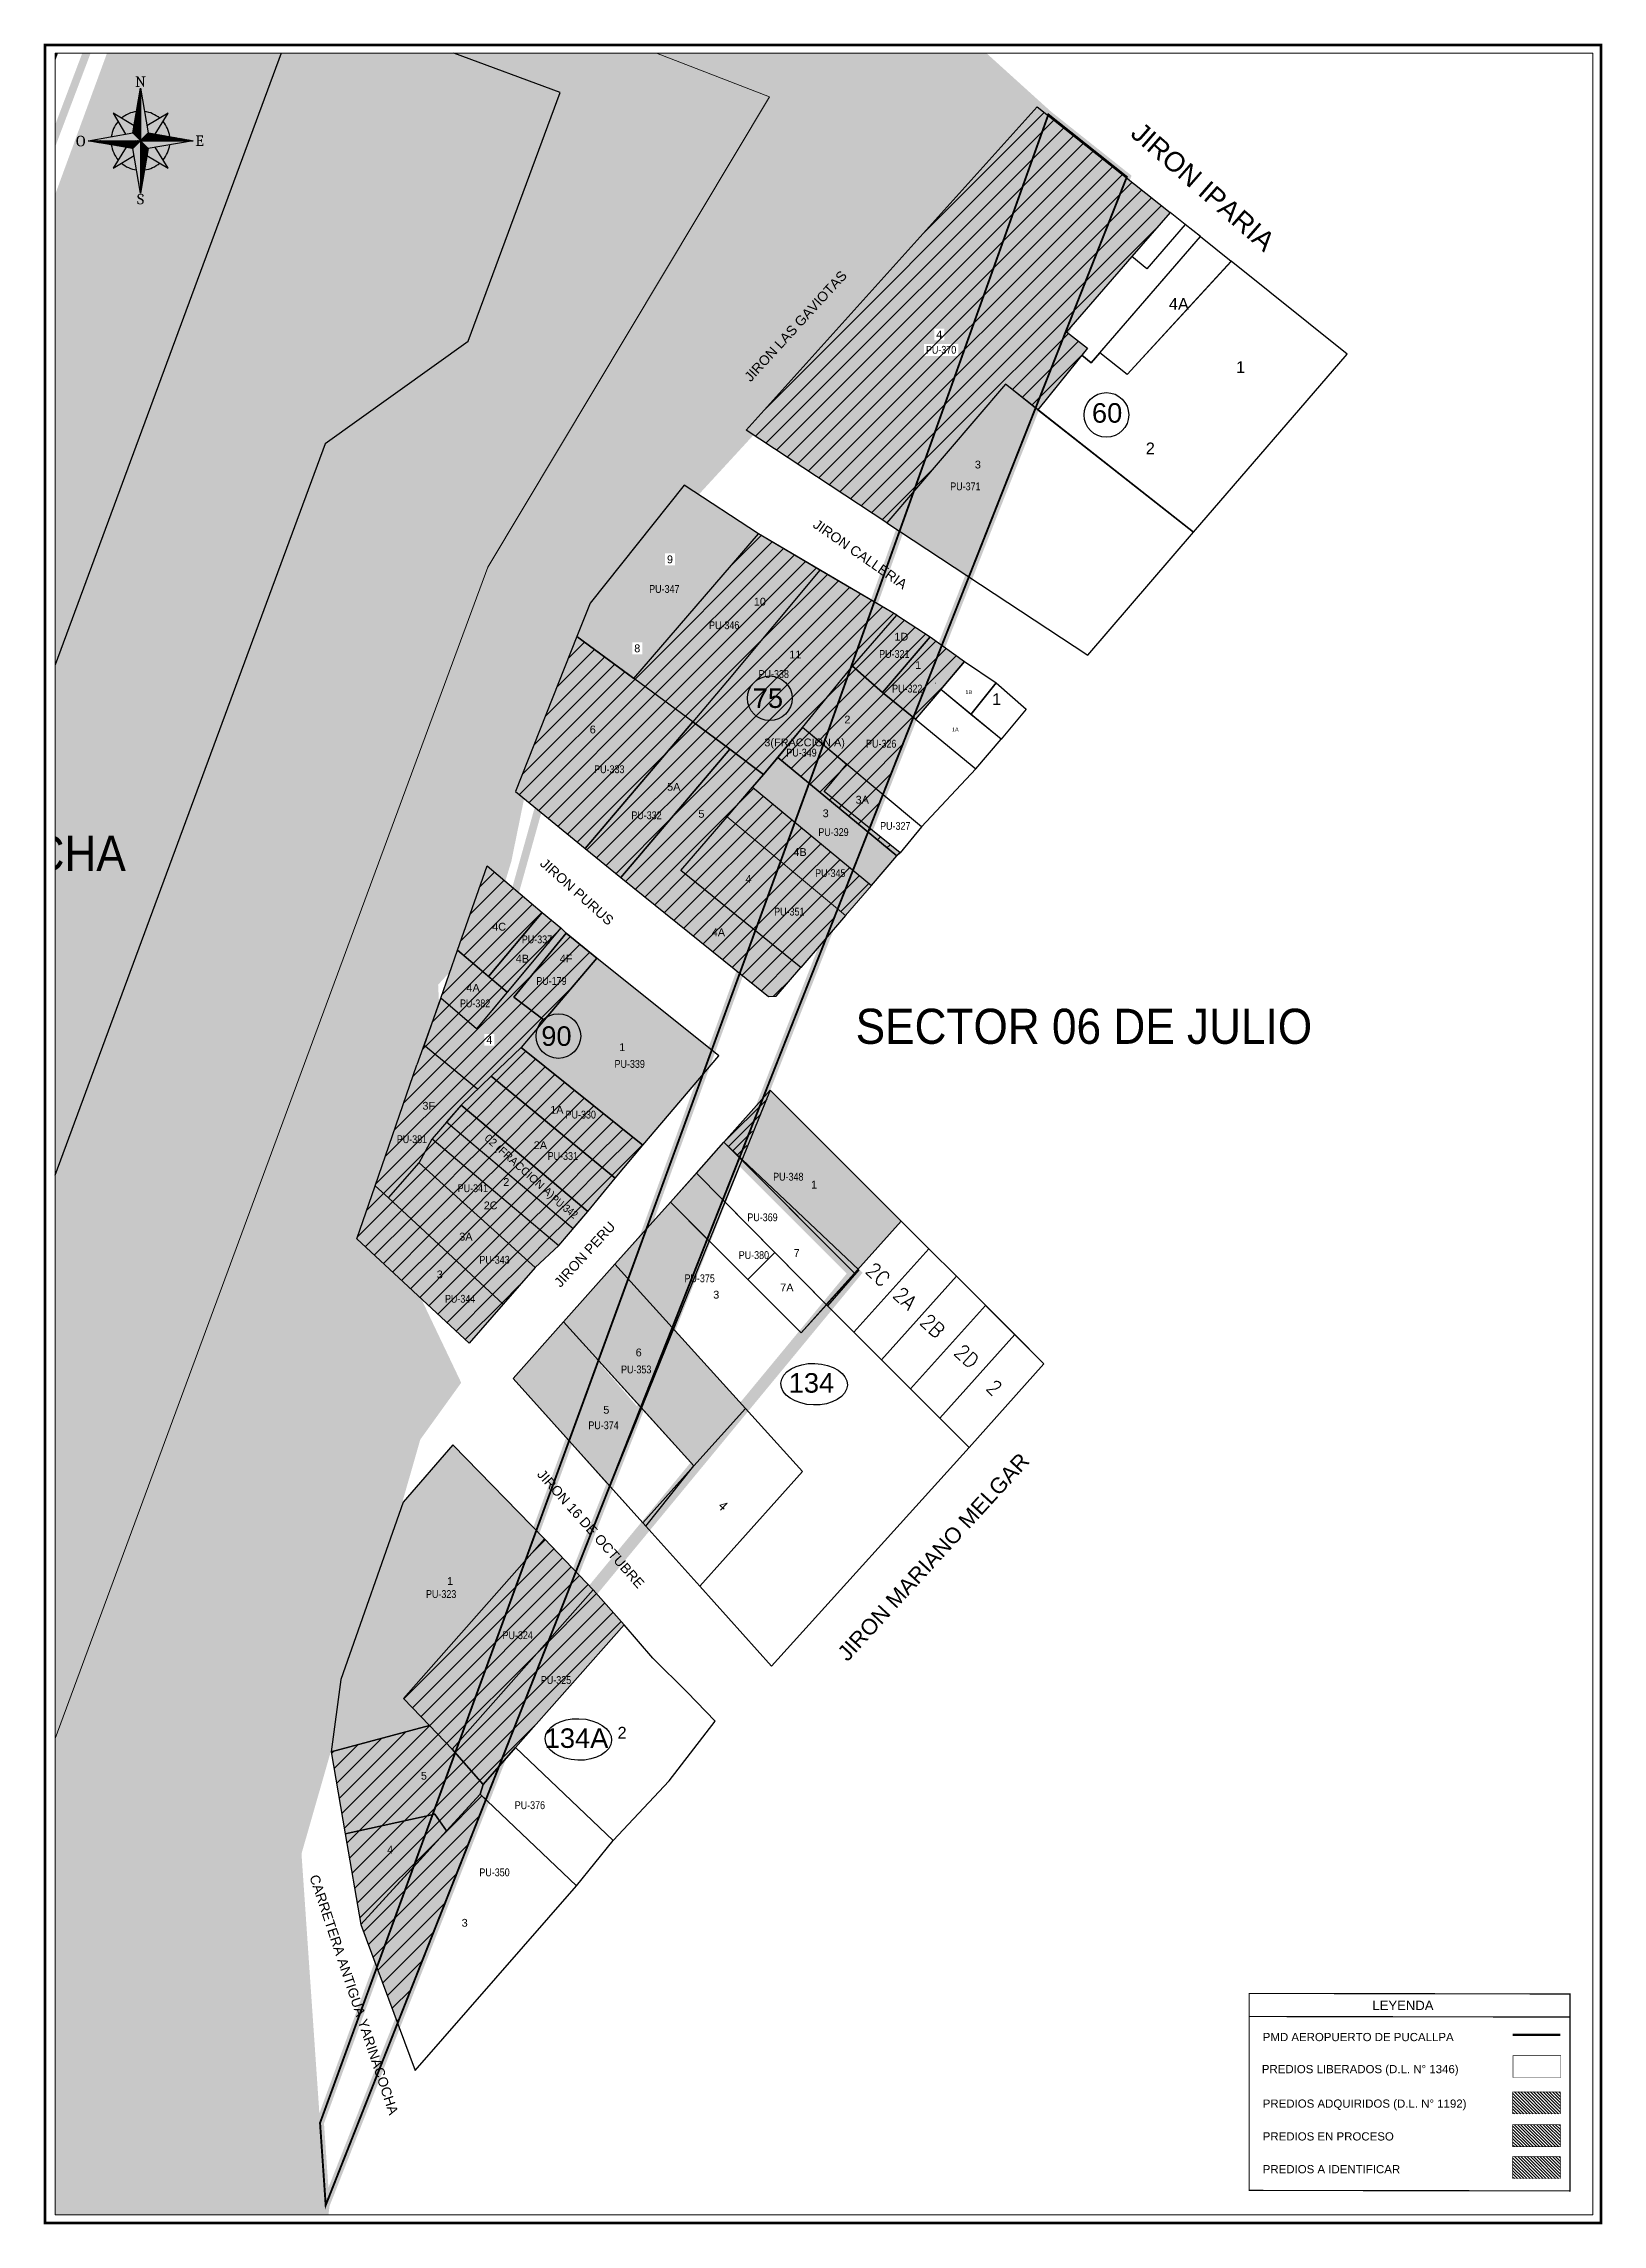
# Paper-space layout '6 DE JULIO' of a CAD drawing. Header units: metres. Extents: x -84 to 486, y -119 to 679.
# The model-space entities are those that its viewports show. They can reach past a viewport. Long polylines and large blocks are cut down to what shows.
import ezdxf
from ezdxf.enums import TextEntityAlignment as Align

# ---------------------------------------------------------------- set-up
doc = ezdxf.new("R2010")
doc.units = ezdxf.units.M
doc.set_wipeout_variables(frame=1)
doc.linetypes.add('DASHDOT', pattern=[1, 0.5, -0.25, 0, -0.25])
doc.linetypes.add('DASHED', pattern=[0.75, 0.5, -0.25])
doc.layers.get('0').update_dxf_attribs({"color": 130})
for name, color, linetype in [('0-poligonos', 7, 'DASHED'), ('000 COLINDANTE', 8, 'Continuous'), ('000 PREDIOS CON PROCESO JUDICIAL', 30, 'Continuous'), ('1. HACHT_FALTA EMPADRONAR', 1, 'Continuous'), ('2. HACHT_ EMPADRONADO', 2, 'Continuous'), ('3. HACHT_ADQUIRIDO', 3, 'Continuous'), ('CODIGO PREDIO', 5, 'Continuous'), ('COLINDANTES', 7, 'Continuous'), ('ENTREGADOS A OPAT', 130, 'Continuous'), ('LEYENDA', 7, 'Continuous'), ('LOTES', 7, 'Continuous'), ('LOTES_PREDIOS', 7, 'Continuous'), ('MANZANA', 7, 'Continuous'), ('TEXTO ADD', 150, 'Continuous'), ('URB YARINACOCHAS', 7, 'Continuous'), ('VIAS', 7, 'Continuous')]:
    doc.layers.add(name, color=color, linetype=linetype)
doc.styles.add('arial', font='arial.ttf', dxfattribs={"height": 0.1})
doc.styles.add('Cambria', font='Cambria.ttf')
doc.styles.add('CODIGO', font='ARIALN.TTF')
doc.styles.add('ROMANS', font='ROMANS')
doc.styles.get("Standard").update_dxf_attribs({"font": 'arial.ttf'})
pattern_1 = [(0, (0, 0), (0, 1.3335), []), (90, (0, 0), (-2, 1.3335), [1.3335, -1.3335])]

psp = doc.layouts.new('6 DE JULIO')

msp = doc.modelspace()

# ---------------------------------------------------------------- texts
at = {"layer": '000 COLINDANTE', "color": 8, "style": 'arial'}
for s, height, rotation, p in [('JIRON IPARIA', 5, 318.9154, (547598.2, 9075365.43)), ('JIRON MARIANO MELGAR', 4, 47.5882, (547526.01, 9074974.14))]:
    msp.add_text(s, height=height, rotation=rotation, dxfattribs=at).set_placement(p)
for s, p in [('4A', (547610.87, 9075322.21)), ('1', (547626.69, 9075306.03)), ('2', (547603.57, 9075285.22)), ('1', (547564.21, 9075220.92)), ('2', (547468.26, 9074956.12))]:
    msp.add_text(s, height=3, dxfattribs=at).set_placement(p, align=Align.MIDDLE)
at = {"layer": '000 COLINDANTE', "color": 8, "lineweight": 9, "style": 'ROMANS', "width": 0.9}
for s, height, p in [('2C', 3.803, (547533.83, 9075073.53)), ('2A', 3.803, (547540.7, 9075067.41)), ('2B', 3.803, (547547.78, 9075060.34)), ('2D', 3.803, (547556.54, 9075052.55)), ('2', 3.8, (547563.61, 9075044.53))]:
    msp.add_text(s, height=height, rotation=317.0797, dxfattribs=at).set_placement(p, align=Align.MIDDLE)
at = {"layer": '2. HACHT_ EMPADRONADO', "lineweight": 0, "style": 'arial'}
msp.add_text('2C', height=2, dxfattribs=at).set_placement((547434.59, 9075091.21), align=Align.MIDDLE)
at = {"layer": '3. HACHT_ADQUIRIDO', "color": 92, "lineweight": 0, "ltscale": 0.3, "style": 'arial'}
msp.add_text('10', height=2, dxfattribs=at).set_placement((547503.55, 9075245.92), align=Align.MIDDLE)
at = {"layer": 'CODIGO PREDIO', "style": 'CODIGO'}
for s, p in [('PU-370', (547549.98, 9075310.45, 156.67)), ('PU-371', (547556.2, 9075275.46, 156.67)), ('PU-347', (547479.08, 9075249.17, 156.67)), ('PU-346', (547494.41, 9075239.88, 156.67)), ('PU-321', (547537.99, 9075232.52, 156.67)), ('PU-338', (547507.11, 9075227.37, 156.67)), ('PU-322', (547541.3, 9075223.64, 156.67)), ('PU-326', (547534.63, 9075209.52, 156.67)), ('PU-333', (547464.98, 9075202.98, 156.67)), ('PU-349', (547514.22, 9075207.23, 156.67)), ('PU-332', (547474.51, 9075191.18, 156.67)), ('PU-329', (547522.41, 9075186.87, 156.67)), ('PU-327', (547538.24, 9075188.46, 156.67)), ('PU-345', (547521.59, 9075176.35, 156.67)), ('PU-351', (547511.09, 9075166.49, 156.67)), ('PU-337', (547446.45, 9075159.38, 156.67)), ('PU-179', (547450.16, 9075148.72, 156.67)), ('PU-382', (547430.61, 9075142.98, 156.67)), ('PU-339', (547470.21, 9075127.47, 156.67)), ('PU-330', (547457.67, 9075114.48, 156.67)), ('PU-381', (547414.43, 9075108.18, 156.67)), ('PU-331', (547453.07, 9075103.87, 156.67)), ('PU-348', (547510.84, 9075098.56, 156.67)), ('PU-341', (547430.03, 9075095.62, 156.67)), ('PU-369', (547504.23, 9075088.16, 156.67)), ('PU-343', (547435.58, 9075077.27, 156.67)), ('PU-380', (547502.02, 9075078.48, 156.67)), ('PU-375', (547488.13, 9075072.53, 156.67)), ('PU-344', (547426.77, 9075067.28, 156.67)), ('PU-353', (547471.88, 9075049.18, 156.67)), ('PU-374', (547463.51, 9075034.87, 156.67)), ('PU-323', (547421.91, 9074991.62, 156.67)), ('PU-324', (547441.52, 9074981.08, 156.67)), ('PU-325', (547451.34, 9074969.59, 156.67)), ('PU-376', (547444.64, 9074937.52, 156.67)), ('PU-350', (547435.58, 9074920.31, 156.67))]:
    msp.add_text(s, height=2, dxfattribs=at).set_placement(p, align=Align.MIDDLE_CENTER)
msp.add_text('PU-342', height=2, rotation=321.351, dxfattribs=at).set_placement((547453.52, 9075090.89, 156.67), align=Align.MIDDLE_CENTER)
at = {"layer": 'LOTES', "style": 'arial'}
for s, p in [('4', (547549.51, 9075314.39)), ('3', (547559.4, 9075281.05)), ('9', (547480.53, 9075256.76)), ('1D', (547539.8, 9075236.94)), ('8', (547472.15, 9075233.96)), ('11', (547512.64, 9075232.39)), ('1', (547544.1, 9075229.66)), ('2', (547525.98, 9075215.73)), ('6', (547460.74, 9075213.16)), ('3(FRACCION A)', (547515.01, 9075209.6)), ('5A', (547481.49, 9075198.46)), ('5', (547488.58, 9075191.53)), ('3', (547520.41, 9075191.68)), ('3A', (547529.78, 9075195.17)), ('4B', (547513.83, 9075181.76)), ('4', (547500.63, 9075174.86)), ('4C', (547436.76, 9075162.63)), ('4A', (547492.93, 9075161.18)), ('4B', (547442.73, 9075154.44)), ('4F', (547453.92, 9075154.48)), ('4A', (547430.09, 9075146.96)), ('4', (547434.26, 9075133.61)), ('1', (547468.3, 9075131.76)), ('3F', (547418.74, 9075116.74)), ('1A', (547451.54, 9075115.69)), ('2A', (547447.34, 9075106.65)), ('2', (547438.6, 9075097.22)), ('1', (547517.43, 9075096.53)), ('3A', (547428.25, 9075083.21)), ('7', (547512.98, 9075079.03)), ('3', (547421.55, 9075073.53)), ('3', (547492.38, 9075068.34)), ('7A', (547510.47, 9075070.18)), ('6', (547472.51, 9075053.53)), ('5', (547464.22, 9075038.82)), ('1', (547424.19, 9074994.95)), ('5', (547417.5, 9074945.05)), ('4', (547408.85, 9074926.12)), ('3', (547427.94, 9074907.38))]:
    msp.add_text(s, height=2, dxfattribs=at).set_placement(p, align=Align.MIDDLE)
at = {"layer": 'LOTES', "color": 0, "style": 'arial'}
for s, p in [('1B', (547557.07, 9075222.73)), ('1A', (547553.62, 9075213.16))]:
    msp.add_text(s, height=1, dxfattribs=at).set_placement(p, align=Align.MIDDLE)
at = {"layer": 'LOTES', "style": 'arial'}
msp.add_text('02 (FRACCION A)', height=2, rotation=318.0237, dxfattribs=at).set_placement((547441.87, 9075101.07), align=Align.MIDDLE)
at = {"layer": 'MANZANA', "style": 'arial'}
for s, p in [('60', (547592.5, 9075294.28)), ('75', (547505.61, 9075221.15)), ('90', (547451.45, 9075134.6)), ('134', (547516.77, 9075045.73)), ('134A', (547456.59, 9074954.7))]:
    msp.add_text(s, height=5, dxfattribs=at).set_placement(p, align=Align.MIDDLE)
at = {"layer": 'TEXTO ADD', "color": 7, "width": 0.9}
for s, p in [('URB. YARINACOCHA', (547227.97, 9075176.93)), ('SECTOR 06 DE JULIO', (547528.09, 9075132.61))]:
    msp.add_text(s, height=9, dxfattribs=at).set_placement(p)
at = {"layer": 'VIAS', "color": 7, "style": 'arial'}
for s, rotation, p in [('JIRON LAS GAVIOTAS', 47.5882, (547501.2, 9075302.09)), ('JIRON CALLERIA', 325.1468, (547516.91, 9075265.15)), ('JIRON PURUS', 318.3444, (547447.03, 9075178.52)), ('JIRON PERU', 47.5882, (547452.47, 9075070.02)), ('JIRON 16 DE OCTUBRE', 311.5788, (547446.31, 9075022.18)), ('CARRETERA ANTIGUA YARINACOCHA', 288.5097, (547388.14, 9074919.19))]:
    msp.add_text(s, height=2.5, rotation=rotation, dxfattribs=at).set_placement(p)
at = {"layer": 'VIAS', "color": 7, "lineweight": 9, "style": 'ROMANS', "width": 0.9}
msp.add_text('4', height=2.5, rotation=317.0797, dxfattribs=at).set_placement((547494.1, 9075014.21), align=Align.MIDDLE)

# ---------------------------------------------------------------- blocks, each defined once
blk = doc.blocks.new('A$C4681129B')
at = {"color": 7}
for p, q in [((3.42, 4.35), (3.89, 7.08)), ((3.8, 6.6), (3.89, 6.68)), ((3.81, 6.64), (3.89, 6.71)), ((3.82, 6.68), (3.89, 6.75)), ((3.89, 6.64), (3.82, 6.71)), ((3.89, 6.61), (3.82, 6.68)), ((3.83, 6.77), (3.89, 6.82)), ((3.83, 6.73), (3.89, 6.79)), ((3.89, 6.72), (3.83, 6.77)), ((3.89, 6.68), (3.83, 6.74)), ((3.84, 6.81), (3.89, 6.86)), ((3.89, 6.79), (3.84, 6.83)), ((3.89, 6.75), (3.84, 6.8)), ((3.85, 6.86), (3.89, 6.89)), ((3.89, 6.82), (3.85, 6.86)), ((3.86, 6.94), (3.89, 6.97)), ((3.86, 6.9), (3.89, 6.93)), ((3.89, 6.9), (3.86, 6.92)), ((3.89, 6.86), (3.86, 6.89)), ((3.87, 6.99), (3.89, 7)), ((3.89, 6.97), (3.87, 6.98)), ((3.89, 6.93), (3.87, 6.95)), ((3.88, 7.03), (3.89, 7.04)), ((3.89, 7.04), (3.88, 7.04)), ((3.89, 7), (3.88, 7.01)), ((3.89, 7.08), (4.36, 4.35)), ((3.89, 7.08), (3.89, 0.68)), ((3.89, 7.07), (3.89, 7.08)), ((3.89, 7.07), (3.89, 7.07)), ((2.21, 5.56), (2.98, 4.27)), ((3.49, 4.78), (2.21, 5.56)), ((3.53, 5.03), (3.89, 5.39)), ((3.53, 4.99), (3.89, 5.35)), ((3.54, 5.08), (3.89, 5.42)), ((3.55, 5.12), (3.89, 5.46)), ((3.56, 5.21), (3.89, 5.53)), ((3.56, 5.16), (3.89, 5.49)), ((3.57, 5.25), (3.89, 5.57)), ((3.58, 5.29), (3.89, 5.6)), ((3.59, 5.38), (3.89, 5.67)), ((3.59, 5.34), (3.89, 5.64)), ((3.89, 5.06), (3.59, 5.36)), ((3.89, 5.03), (3.59, 5.33)), ((3.6, 5.42), (3.89, 5.71)), ((3.89, 5.14), (3.6, 5.42)), ((3.89, 5.1), (3.6, 5.39)), ((3.61, 5.47), (3.89, 5.74)), ((3.89, 5.21), (3.61, 5.48)), ((3.89, 5.17), (3.61, 5.45)), ((3.62, 5.55), (3.89, 5.82)), ((3.62, 5.51), (3.89, 5.78)), ((3.89, 5.28), (3.62, 5.54)), ((3.89, 5.24), (3.62, 5.51)), ((3.63, 5.6), (3.89, 5.85)), ((3.89, 5.35), (3.63, 5.6)), ((3.89, 5.31), (3.63, 5.57)), ((3.64, 5.64), (3.89, 5.89)), ((3.89, 5.42), (3.64, 5.67)), ((3.89, 5.39), (3.64, 5.64)), ((3.65, 5.73), (3.89, 5.96)), ((3.65, 5.68), (3.89, 5.92)), ((3.89, 5.49), (3.65, 5.73)), ((3.89, 5.46), (3.65, 5.7)), ((3.66, 5.77), (3.89, 6)), ((3.89, 5.53), (3.66, 5.76)), ((3.67, 5.81), (3.89, 6.03)), ((3.89, 5.6), (3.67, 5.82)), ((3.89, 5.57), (3.67, 5.79)), ((3.68, 5.9), (3.89, 6.1)), ((3.68, 5.86), (3.89, 6.07)), ((3.89, 5.67), (3.68, 5.88)), ((3.89, 5.64), (3.68, 5.85)), ((3.69, 5.94), (3.89, 6.14)), ((3.89, 5.75), (3.69, 5.94)), ((3.89, 5.71), (3.69, 5.91)), ((3.7, 5.99), (3.89, 6.18)), ((3.89, 5.82), (3.7, 6)), ((3.89, 5.78), (3.7, 5.97)), ((3.71, 6.07), (3.89, 6.25)), ((3.71, 6.03), (3.89, 6.21)), ((3.89, 5.89), (3.71, 6.06)), ((3.89, 5.85), (3.71, 6.03)), ((3.72, 6.12), (3.89, 6.28)), ((3.89, 5.96), (3.72, 6.13)), ((3.89, 5.93), (3.72, 6.09)), ((3.73, 6.16), (3.89, 6.32)), ((3.89, 6.03), (3.73, 6.19)), ((3.89, 6), (3.73, 6.16)), ((3.74, 6.25), (3.89, 6.39)), ((3.74, 6.2), (3.89, 6.36)), ((3.89, 6.1), (3.74, 6.25)), ((3.89, 6.07), (3.74, 6.22)), ((3.75, 6.29), (3.89, 6.43)), ((3.89, 6.14), (3.75, 6.28)), ((3.76, 6.34), (3.89, 6.46)), ((3.89, 6.21), (3.76, 6.34)), ((3.89, 6.18), (3.76, 6.31)), ((3.77, 6.42), (3.89, 6.54)), ((3.77, 6.38), (3.89, 6.5)), ((3.89, 6.28), (3.77, 6.4)), ((3.89, 6.25), (3.77, 6.37)), ((3.78, 6.47), (3.89, 6.57)), ((3.89, 6.36), (3.78, 6.46)), ((3.89, 6.32), (3.78, 6.43)), ((3.79, 6.51), (3.89, 6.61)), ((3.89, 6.43), (3.79, 6.52)), ((3.89, 6.39), (3.79, 6.49)), ((3.8, 6.55), (3.89, 6.64)), ((3.89, 6.5), (3.8, 6.59)), ((3.89, 6.46), (3.8, 6.55)), ((3.89, 6.57), (3.81, 6.65)), ((3.89, 6.54), (3.81, 6.62)), ((5.57, 5.56), (4.28, 4.78)), ((4.79, 4.27), (5.57, 5.56)), ((0.69, 3.88), (3.42, 4.35)), ((3.42, 4.38), (3.89, 4.85)), ((3.42, 4.34), (3.89, 4.81)), ((3.89, 3.91), (3.42, 4.38)), ((3.42, 3.41), (4.36, 4.35)), ((3.42, 4.35), (4.36, 3.41)), ((3.43, 4.43), (3.89, 4.88)), ((3.89, 3.99), (3.43, 4.44)), ((3.89, 3.95), (3.43, 4.41)), ((3.44, 4.47), (3.89, 4.92)), ((3.44, 4.33), (3.89, 4.77)), ((3.89, 4.06), (3.44, 4.5)), ((3.89, 4.02), (3.44, 4.47)), ((3.45, 4.56), (3.89, 4.99)), ((3.45, 4.51), (3.89, 4.95)), ((3.89, 4.13), (3.45, 4.56)), ((3.89, 4.09), (3.45, 4.53)), ((3.46, 4.6), (3.89, 5.03)), ((3.46, 4.31), (3.89, 4.74)), ((3.89, 4.2), (3.46, 4.62)), ((3.89, 4.17), (3.46, 4.59)), ((3.47, 4.69), (3.89, 5.1)), ((3.47, 4.64), (3.89, 5.06)), ((3.89, 4.27), (3.47, 4.69)), ((3.89, 4.24), (3.47, 4.66)), ((3.48, 4.73), (3.89, 5.13)), ((3.89, 4.31), (3.48, 4.72)), ((3.48, 4.29), (3.89, 4.7)), ((3.49, 4.77), (3.89, 5.17)), ((3.89, 4.38), (3.49, 4.78)), ((3.89, 4.34), (3.49, 4.75)), ((3.49, 4.27), (3.89, 4.67)), ((3.5, 4.86), (3.89, 5.24)), ((3.5, 4.82), (3.89, 5.21)), ((3.89, 4.45), (3.5, 4.84)), ((3.89, 4.42), (3.5, 4.81)), ((3.51, 4.9), (3.89, 5.28)), ((3.89, 4.52), (3.51, 4.9)), ((3.89, 4.49), (3.51, 4.87)), ((3.51, 4.25), (3.89, 4.63)), ((3.52, 4.95), (3.89, 5.31)), ((3.89, 4.6), (3.52, 4.96)), ((3.89, 4.56), (3.52, 4.93)), ((3.89, 4.67), (3.53, 5.02)), ((3.89, 4.63), (3.53, 4.99)), ((3.53, 4.24), (3.89, 4.6)), ((3.89, 4.74), (3.54, 5.08)), ((3.89, 4.7), (3.54, 5.05)), ((3.89, 4.81), (3.55, 5.15)), ((3.89, 4.78), (3.55, 5.11)), ((3.55, 4.22), (3.89, 4.56)), ((3.89, 4.88), (3.56, 5.21)), ((3.89, 4.85), (3.56, 5.18)), ((3.89, 4.92), (3.57, 5.24)), ((3.57, 4.2), (3.89, 4.52)), ((3.89, 4.99), (3.58, 5.3)), ((3.89, 4.96), (3.58, 5.27)), ((3.58, 4.18), (3.89, 4.49)), ((3.6, 4.16), (3.89, 4.45)), ((3.62, 4.15), (3.89, 4.42)), ((3.64, 4.13), (3.89, 4.38)), ((3.65, 4.11), (3.89, 4.34)), ((3.67, 4.09), (3.89, 4.31)), ((3.69, 4.08), (3.89, 4.27)), ((3.71, 4.06), (3.89, 4.24)), ((3.73, 4.04), (3.89, 4.2)), ((3.74, 4.02), (3.89, 4.16)), ((3.76, 4), (3.89, 4.13)), ((3.78, 3.99), (3.89, 4.09)), ((3.8, 3.97), (3.89, 4.06)), ((3.82, 3.95), (3.89, 4.02)), ((3.89, 3.88), (4.36, 4.35)), ((3.92, 3.88), (4.39, 4.34)), ((3.96, 3.88), (4.42, 4.34)), ((4, 3.88), (4.45, 4.33)), ((4.14, 3.88), (4.01, 4)), ((4.03, 3.88), (4.48, 4.33)), ((4.17, 3.88), (4.03, 4.02)), ((4.21, 3.88), (4.05, 4.04)), ((4.07, 3.88), (4.51, 4.32)), ((4.25, 3.88), (4.07, 4.06)), ((4.28, 3.88), (4.09, 4.08)), ((4.1, 3.88), (4.54, 4.32)), ((4.32, 3.88), (4.1, 4.09)), ((4.35, 3.88), (4.12, 4.11)), ((4.14, 3.88), (4.57, 4.31)), ((4.39, 3.88), (4.14, 4.13)), ((4.43, 3.88), (4.16, 4.15)), ((4.46, 3.88), (4.17, 4.17)), ((4.18, 3.88), (4.6, 4.31)), ((4.5, 3.88), (4.19, 4.18)), ((4.21, 3.88), (4.64, 4.3)), ((4.53, 3.88), (4.21, 4.2)), ((4.57, 3.88), (4.23, 4.22)), ((4.25, 3.88), (4.67, 4.3)), ((4.61, 3.88), (4.25, 4.24)), ((4.64, 3.88), (4.26, 4.26)), ((4.28, 3.88), (4.7, 4.29)), ((4.68, 3.88), (4.28, 4.27)), ((4.71, 3.88), (4.3, 4.29)), ((4.75, 3.88), (4.32, 4.31)), ((4.32, 3.88), (4.73, 4.29)), ((4.79, 3.88), (4.34, 4.33)), ((4.82, 3.88), (4.35, 4.35)), ((4.36, 4.35), (7.09, 3.88)), ((4.36, 3.88), (4.76, 4.28)), ((4.86, 3.88), (4.39, 4.34)), ((4.39, 3.88), (4.79, 4.27)), ((4.43, 3.88), (4.82, 4.27)), ((4.89, 3.88), (4.44, 4.34)), ((4.46, 3.88), (4.85, 4.26)), ((4.93, 3.88), (4.48, 4.33)), ((4.5, 3.88), (4.88, 4.26)), ((4.96, 3.88), (4.52, 4.32)), ((4.54, 3.88), (4.91, 4.25)), ((5, 3.88), (4.57, 4.31)), ((4.57, 3.88), (4.94, 4.25)), ((5.04, 3.88), (4.61, 4.31)), ((4.61, 3.88), (4.97, 4.24)), ((4.64, 3.88), (5, 4.24)), ((5.07, 3.88), (4.65, 4.3)), ((4.68, 3.88), (5.03, 4.23)), ((5.11, 3.88), (4.7, 4.29)), ((4.72, 3.88), (5.06, 4.23)), ((5.14, 3.88), (4.74, 4.28)), ((4.75, 3.88), (5.09, 4.22)), ((5.18, 3.88), (4.78, 4.28)), ((4.79, 3.88), (5.13, 4.22)), ((4.82, 3.88), (5.16, 4.21)), ((5.22, 3.88), (4.83, 4.27)), ((4.86, 3.88), (5.19, 4.21)), ((5.25, 3.88), (4.87, 4.26)), ((4.89, 3.88), (5.22, 4.2)), ((5.29, 3.88), (4.91, 4.25)), ((4.93, 3.88), (5.25, 4.2)), ((5.32, 3.88), (4.96, 4.25)), ((4.97, 3.88), (5.28, 4.19)), ((5.36, 3.88), (5, 4.24)), ((5, 3.88), (5.31, 4.18)), ((5.4, 3.88), (5.04, 4.23)), ((5.04, 3.88), (5.34, 4.18)), ((5.07, 3.88), (5.37, 4.17)), ((5.43, 3.88), (5.09, 4.22)), ((5.11, 3.88), (5.4, 4.17)), ((5.47, 3.88), (5.13, 4.22)), ((5.15, 3.88), (5.43, 4.16)), ((5.5, 3.88), (5.17, 4.21)), ((5.18, 3.88), (5.46, 4.16)), ((5.54, 3.88), (5.22, 4.2)), ((5.22, 3.88), (5.49, 4.15)), ((5.25, 3.88), (5.52, 4.15)), ((5.58, 3.88), (5.26, 4.19)), ((5.29, 3.88), (5.55, 4.14)), ((5.61, 3.88), (5.3, 4.19)), ((5.33, 3.88), (5.58, 4.14)), ((5.65, 3.88), (5.35, 4.18)), ((5.36, 3.88), (5.62, 4.13)), ((5.68, 3.88), (5.39, 4.17)), ((5.4, 3.88), (5.65, 4.13)), ((5.72, 3.88), (5.43, 4.16)), ((5.43, 3.88), (5.68, 4.12)), ((5.47, 3.88), (5.71, 4.12)), ((5.76, 3.88), (5.48, 4.16)), ((5.51, 3.88), (5.74, 4.11)), ((5.79, 3.88), (5.52, 4.15)), ((5.54, 3.88), (5.77, 4.11)), ((5.83, 3.88), (5.56, 4.14)), ((5.58, 3.88), (5.8, 4.1)), ((5.86, 3.88), (5.61, 4.13)), ((5.61, 3.88), (5.83, 4.1)), ((5.9, 3.88), (5.65, 4.13)), ((5.65, 3.88), (5.86, 4.09)), ((5.93, 3.88), (5.69, 4.12)), ((5.69, 3.88), (5.89, 4.08)), ((5.72, 3.88), (5.92, 4.08)), ((5.97, 3.88), (5.74, 4.11)), ((5.76, 3.88), (5.95, 4.07)), ((6.01, 3.88), (5.78, 4.1)), ((5.79, 3.88), (5.98, 4.07)), ((6.04, 3.88), (5.82, 4.1)), ((5.83, 3.88), (6.01, 4.06)), ((5.86, 3.88), (6.04, 4.06)), ((6.08, 3.88), (5.87, 4.09)), ((5.9, 3.88), (6.08, 4.05)), ((6.11, 3.88), (5.91, 4.08)), ((5.94, 3.88), (6.11, 4.05)), ((6.15, 3.88), (5.95, 4.07)), ((5.97, 3.88), (6.14, 4.04)), ((6.19, 3.88), (6, 4.07)), ((6.01, 3.88), (6.17, 4.04)), ((6.22, 3.88), (6.04, 4.06)), ((6.04, 3.88), (6.2, 4.03)), ((6.08, 3.88), (6.23, 4.03)), ((6.26, 3.88), (6.09, 4.05)), ((6.12, 3.88), (6.26, 4.02)), ((6.29, 3.88), (6.13, 4.04)), ((6.15, 3.88), (6.29, 4.02)), ((6.33, 3.88), (6.17, 4.04)), ((6.19, 3.88), (6.32, 4.01)), ((6.37, 3.88), (6.22, 4.03)), ((6.22, 3.88), (6.35, 4.01)), ((6.4, 3.88), (6.26, 4.02)), ((6.26, 3.88), (6.38, 4)), ((6.44, 3.88), (6.3, 4.01)), ((6.3, 3.88), (6.41, 3.99)), ((6.47, 3.88), (6.35, 4.01)), ((6.51, 3.88), (6.39, 4)), ((3.42, 3.41), (0.69, 3.88)), ((0.69, 3.88), (7.09, 3.88)), ((0.69, 3.88), (0.69, 3.88)), ((0.69, 3.88), (0.69, 3.88)), ((0.72, 3.87), (0.73, 3.88)), ((0.73, 3.87), (0.73, 3.88)), ((0.75, 3.87), (0.76, 3.88)), ((0.78, 3.86), (0.76, 3.88)), ((0.78, 3.86), (0.8, 3.88)), ((0.82, 3.86), (0.8, 3.88)), ((0.81, 3.86), (0.84, 3.88)), ((0.86, 3.85), (0.83, 3.88)), ((0.84, 3.85), (0.87, 3.88)), ((0.91, 3.84), (0.87, 3.88)), ((0.88, 3.85), (0.91, 3.88)), ((0.91, 3.84), (0.94, 3.88)), ((0.95, 3.83), (0.91, 3.88)), ((0.94, 3.84), (0.98, 3.88)), ((0.99, 3.83), (0.94, 3.88)), ((0.97, 3.83), (1.02, 3.88)), ((1.04, 3.82), (0.98, 3.88)), ((1, 3.82), (1.05, 3.88)), ((1.08, 3.81), (1.01, 3.88)), ((1.03, 3.82), (1.09, 3.88)), ((1.12, 3.8), (1.05, 3.88)), ((1.06, 3.81), (1.12, 3.88)), ((1.09, 3.81), (1.16, 3.88)), ((1.17, 3.8), (1.09, 3.88)), ((1.12, 3.8), (1.19, 3.88)), ((1.21, 3.79), (1.12, 3.88)), ((1.15, 3.8), (1.23, 3.88)), ((1.26, 3.78), (1.16, 3.88)), ((1.18, 3.79), (1.27, 3.88)), ((1.3, 3.77), (1.19, 3.88)), ((1.21, 3.79), (1.3, 3.88)), ((1.34, 3.77), (1.23, 3.88)), ((1.24, 3.78), (1.34, 3.88)), ((1.27, 3.78), (1.37, 3.88)), ((1.39, 3.76), (1.27, 3.88)), ((1.3, 3.77), (1.41, 3.88)), ((1.43, 3.75), (1.3, 3.88)), ((1.33, 3.77), (1.45, 3.88)), ((1.47, 3.74), (1.34, 3.88)), ((1.37, 3.76), (1.48, 3.88)), ((1.52, 3.74), (1.37, 3.88)), ((1.4, 3.76), (1.52, 3.88)), ((1.56, 3.73), (1.41, 3.88)), ((1.43, 3.75), (1.55, 3.88)), ((1.6, 3.72), (1.44, 3.88)), ((1.46, 3.75), (1.59, 3.88)), ((1.65, 3.71), (1.48, 3.88)), ((1.49, 3.74), (1.63, 3.88)), ((1.52, 3.73), (1.66, 3.88)), ((1.69, 3.71), (1.52, 3.88)), ((1.55, 3.73), (1.7, 3.88)), ((1.73, 3.7), (1.55, 3.88)), ((1.58, 3.72), (1.73, 3.88)), ((1.78, 3.69), (1.59, 3.88)), ((1.61, 3.72), (1.77, 3.88)), ((1.82, 3.68), (1.62, 3.88)), ((1.64, 3.71), (1.81, 3.88)), ((1.86, 3.68), (1.66, 3.88)), ((1.67, 3.71), (1.84, 3.88)), ((1.7, 3.7), (1.88, 3.88)), ((1.91, 3.67), (1.7, 3.88)), ((1.73, 3.7), (1.91, 3.88)), ((1.95, 3.66), (1.73, 3.88)), ((1.76, 3.69), (1.95, 3.88)), ((1.99, 3.65), (1.77, 3.88)), ((1.79, 3.69), (1.99, 3.88)), ((2.04, 3.65), (1.8, 3.88)), ((1.82, 3.68), (2.02, 3.88)), ((2.08, 3.64), (1.84, 3.88)), ((1.86, 3.68), (2.06, 3.88)), ((2.12, 3.63), (1.88, 3.88)), ((1.89, 3.67), (2.09, 3.88)), ((2.17, 3.62), (1.91, 3.88)), ((1.92, 3.67), (2.13, 3.88)), ((1.95, 3.66), (2.16, 3.88)), ((2.21, 3.62), (1.95, 3.88)), ((1.98, 3.66), (2.2, 3.88)), ((2.25, 3.61), (1.98, 3.88)), ((2.01, 3.65), (2.24, 3.88)), ((2.3, 3.6), (2.02, 3.88)), ((2.04, 3.65), (2.27, 3.88)), ((2.34, 3.59), (2.06, 3.88)), ((2.07, 3.64), (2.31, 3.88)), ((2.38, 3.59), (2.09, 3.88)), ((2.1, 3.63), (2.34, 3.88)), ((2.13, 3.63), (2.38, 3.88)), ((2.43, 3.58), (2.13, 3.88)), ((2.16, 3.62), (2.42, 3.88)), ((2.47, 3.57), (2.16, 3.88)), ((2.19, 3.62), (2.45, 3.88)), ((2.51, 3.56), (2.2, 3.88)), ((3.02, 3.48), (2.21, 2.2)), ((2.21, 2.2), (3.49, 2.97)), ((2.22, 3.61), (2.49, 3.88)), ((2.56, 3.56), (2.23, 3.88)), ((2.25, 3.61), (2.52, 3.88)), ((2.6, 3.55), (2.27, 3.88)), ((2.28, 3.6), (2.56, 3.88)), ((2.64, 3.54), (2.31, 3.88)), ((2.32, 3.6), (2.6, 3.88)), ((2.69, 3.53), (2.34, 3.88)), ((2.35, 3.59), (2.63, 3.88)), ((2.38, 3.59), (2.67, 3.88)), ((2.73, 3.53), (2.38, 3.88)), ((2.41, 3.58), (2.7, 3.88)), ((2.77, 3.52), (2.41, 3.88)), ((2.44, 3.58), (2.74, 3.88)), ((2.82, 3.51), (2.45, 3.88)), ((2.47, 3.57), (2.78, 3.88)), ((2.86, 3.5), (2.49, 3.88)), ((2.5, 3.57), (2.81, 3.88)), ((2.9, 3.5), (2.52, 3.88)), ((2.53, 3.56), (2.85, 3.88)), ((2.56, 3.56), (2.88, 3.88)), ((2.95, 3.49), (2.56, 3.88)), ((2.59, 3.55), (2.92, 3.88)), ((2.99, 3.48), (2.59, 3.88)), ((2.62, 3.54), (2.96, 3.88)), ((3.03, 3.47), (2.63, 3.88)), ((2.65, 3.54), (2.99, 3.88)), ((3.08, 3.47), (2.67, 3.88)), ((2.68, 3.53), (3.03, 3.88)), ((3.12, 3.46), (2.7, 3.88)), ((2.71, 3.53), (3.06, 3.88)), ((2.74, 3.52), (3.1, 3.88)), ((3.17, 3.45), (2.74, 3.88)), ((2.77, 3.52), (3.13, 3.88)), ((3.21, 3.44), (2.77, 3.88)), ((2.81, 3.51), (3.17, 3.88)), ((3.25, 3.44), (2.81, 3.88)), ((2.84, 3.51), (3.21, 3.88)), ((3.3, 3.43), (2.85, 3.88)), ((2.87, 3.5), (3.24, 3.88)), ((3.34, 3.42), (2.88, 3.88)), ((2.9, 3.5), (3.28, 3.88)), ((3.38, 3.41), (2.92, 3.88)), ((2.93, 3.49), (3.31, 3.88)), ((3.42, 3.41), (2.95, 3.88)), ((2.96, 3.49), (3.35, 3.88)), ((2.99, 3.48), (3.39, 3.88)), ((3.44, 3.43), (2.99, 3.88)), ((3.02, 3.48), (3.42, 3.88)), ((3.46, 3.45), (3.03, 3.88)), ((3.05, 3.47), (3.46, 3.88)), ((3.47, 3.46), (3.06, 3.88)), ((3.08, 3.47), (3.49, 3.88)), ((3.49, 3.48), (3.1, 3.88)), ((3.11, 3.46), (3.53, 3.88)), ((3.51, 3.5), (3.13, 3.88)), ((3.14, 3.45), (3.57, 3.88)), ((3.17, 3.45), (3.6, 3.88)), ((3.53, 3.52), (3.17, 3.88)), ((3.2, 3.44), (3.64, 3.88)), ((3.55, 3.54), (3.2, 3.88)), ((3.23, 3.44), (3.67, 3.88)), ((3.56, 3.55), (3.24, 3.88)), ((3.26, 3.43), (3.71, 3.88)), ((3.58, 3.57), (3.28, 3.88)), ((3.3, 3.43), (3.75, 3.88)), ((3.6, 3.59), (3.31, 3.88)), ((3.33, 3.42), (3.78, 3.88)), ((3.62, 3.61), (3.35, 3.88)), ((3.36, 3.42), (3.82, 3.88)), ((3.64, 3.63), (3.38, 3.88)), ((3.39, 3.41), (3.85, 3.88)), ((3.65, 3.64), (3.42, 3.88)), ((3.89, 0.68), (3.42, 3.41)), ((3.67, 3.66), (3.46, 3.88)), ((3.69, 3.68), (3.49, 3.88)), ((3.71, 3.7), (3.53, 3.88)), ((3.73, 3.72), (3.56, 3.88)), ((3.74, 3.73), (3.6, 3.88)), ((3.76, 3.75), (3.64, 3.88)), ((3.78, 3.77), (3.67, 3.88)), ((3.8, 3.79), (3.71, 3.88)), ((3.82, 3.81), (3.74, 3.88)), ((3.83, 3.82), (3.78, 3.88)), ((3.85, 3.84), (3.82, 3.88)), ((3.83, 3.93), (3.89, 3.98)), ((3.85, 3.91), (3.89, 3.95)), ((3.87, 3.86), (3.85, 3.88)), ((3.87, 3.9), (3.89, 3.91)), ((3.89, 3.88), (3.89, 3.88)), ((4.36, 3.41), (3.89, 3.88)), ((3.89, 3.88), (3.89, 3.88)), ((3.89, 3.84), (3.91, 3.86)), ((3.89, 3.81), (3.92, 3.84)), ((4.35, 3.38), (3.89, 3.84)), ((3.89, 3.77), (3.94, 3.82)), ((3.89, 3.73), (3.96, 3.81)), ((4.35, 3.35), (3.89, 3.81)), ((3.89, 3.7), (3.98, 3.79)), ((3.89, 3.66), (4, 3.77)), ((4.34, 3.32), (3.89, 3.77)), ((3.89, 3.63), (4.01, 3.75)), ((3.89, 3.59), (4.03, 3.73)), ((4.34, 3.28), (3.89, 3.73)), ((3.89, 3.55), (4.05, 3.72)), ((3.89, 3.52), (4.07, 3.7)), ((4.33, 3.25), (3.89, 3.7)), ((3.89, 3.48), (4.09, 3.68)), ((3.89, 3.45), (4.1, 3.66)), ((4.33, 3.22), (3.89, 3.66)), ((3.89, 3.41), (4.12, 3.64)), ((3.89, 3.37), (4.14, 3.63)), ((4.32, 3.19), (3.89, 3.63)), ((3.89, 3.34), (4.16, 3.61)), ((3.89, 3.3), (4.18, 3.59)), ((4.32, 3.16), (3.89, 3.59)), ((3.89, 3.27), (4.19, 3.57)), ((3.89, 3.23), (4.21, 3.55)), ((4.31, 3.13), (3.89, 3.55)), ((3.89, 3.19), (4.23, 3.54)), ((3.89, 3.16), (4.25, 3.52)), ((4.31, 3.1), (3.89, 3.52)), ((3.89, 3.12), (4.27, 3.5)), ((3.89, 3.09), (4.28, 3.48)), ((4.3, 3.07), (3.89, 3.48)), ((3.89, 3.05), (4.3, 3.46)), ((3.89, 3.01), (4.32, 3.45)), ((4.29, 3.04), (3.89, 3.45)), ((3.89, 2.98), (4.34, 3.43)), ((4.36, 3.41), (3.89, 0.68)), ((3.89, 2.94), (4.36, 3.41)), ((4.29, 3.01), (3.89, 3.41)), ((3.89, 2.91), (4.35, 3.37)), ((4.28, 2.98), (3.89, 3.37)), ((4.28, 2.95), (3.89, 3.34)), ((3.89, 2.87), (4.34, 3.33)), ((4.27, 2.92), (3.89, 3.3)), ((3.89, 2.84), (4.34, 3.28)), ((4.27, 2.89), (3.89, 3.27)), ((3.89, 2.8), (4.33, 3.24)), ((4.26, 2.86), (3.89, 3.23)), ((3.89, 2.76), (4.32, 3.2)), ((4.26, 2.83), (3.89, 3.2)), ((4.25, 2.79), (3.89, 3.16)), ((3.89, 2.73), (4.31, 3.15)), ((4.25, 2.76), (3.89, 3.12)), ((3.89, 2.69), (4.31, 3.11)), ((4.24, 2.73), (3.89, 3.09)), ((3.89, 2.66), (4.3, 3.07)), ((4.24, 2.7), (3.89, 3.05)), ((3.89, 2.62), (4.29, 3.02)), ((4.23, 2.67), (3.89, 3.02)), ((3.89, 2.58), (4.28, 2.98)), ((4.23, 2.64), (3.89, 2.98)), ((3.89, 2.55), (4.28, 2.94)), ((4.22, 2.61), (3.89, 2.94)), ((4.22, 2.58), (3.89, 2.91)), ((3.89, 2.51), (4.27, 2.89)), ((4.21, 2.55), (3.89, 2.87)), ((3.89, 2.48), (4.26, 2.85)), ((4.21, 2.52), (3.89, 2.84)), ((3.89, 2.44), (4.25, 2.81)), ((4.2, 2.49), (3.89, 2.8)), ((3.89, 2.4), (4.25, 2.76)), ((4.19, 2.46), (3.89, 2.76)), ((4.19, 2.43), (3.89, 2.73)), ((3.89, 2.37), (4.24, 2.72)), ((4.18, 2.4), (3.89, 2.69)), ((3.89, 2.33), (4.23, 2.68)), ((3.92, 3.88), (3.91, 3.9)), ((3.96, 3.88), (3.92, 3.91)), ((4, 3.88), (3.94, 3.93)), ((4.03, 3.88), (3.96, 3.95)), ((4.07, 3.88), (3.98, 3.97)), ((4.1, 3.88), (4, 3.99)), ((4.28, 2.97), (5.57, 2.2)), ((7.09, 3.88), (4.36, 3.41)), ((5.57, 2.2), (4.79, 3.48)), ((6.33, 3.88), (6.44, 3.99)), ((6.37, 3.88), (6.47, 3.98)), ((6.4, 3.88), (6.5, 3.98)), ((6.55, 3.88), (6.43, 3.99)), ((6.44, 3.88), (6.53, 3.97)), ((6.58, 3.88), (6.48, 3.98)), ((6.48, 3.88), (6.57, 3.97)), ((6.51, 3.88), (6.6, 3.96)), ((6.62, 3.88), (6.52, 3.98)), ((6.55, 3.88), (6.63, 3.96)), ((6.65, 3.88), (6.56, 3.97)), ((6.58, 3.88), (6.66, 3.95)), ((6.69, 3.88), (6.61, 3.96)), ((6.62, 3.88), (6.69, 3.95)), ((6.73, 3.88), (6.65, 3.95)), ((6.65, 3.88), (6.72, 3.94)), ((6.76, 3.88), (6.69, 3.95)), ((6.69, 3.88), (6.75, 3.94)), ((6.73, 3.88), (6.78, 3.93)), ((6.8, 3.88), (6.74, 3.94)), ((6.76, 3.88), (6.81, 3.93)), ((6.83, 3.88), (6.78, 3.93)), ((6.8, 3.88), (6.84, 3.92)), ((6.87, 3.88), (6.82, 3.92)), ((6.83, 3.88), (6.87, 3.92)), ((6.9, 3.88), (6.87, 3.92)), ((6.87, 3.88), (6.9, 3.91)), ((6.94, 3.88), (6.91, 3.91)), ((6.91, 3.88), (6.93, 3.9)), ((6.94, 3.88), (6.96, 3.9)), ((6.98, 3.88), (6.95, 3.9)), ((6.98, 3.88), (6.99, 3.89)), ((7.01, 3.88), (7, 3.89)), ((7.01, 3.88), (7.02, 3.89)), ((7.05, 3.88), (7.04, 3.89)), ((7.05, 3.88), (7.06, 3.88)), ((7.08, 3.88), (7.08, 3.88)), ((7.09, 3.88), (7.09, 3.88)), ((4.18, 2.37), (3.89, 2.66)), ((3.89, 2.3), (4.22, 2.63)), ((4.17, 2.33), (3.89, 2.62)), ((3.89, 2.26), (4.22, 2.59)), ((4.17, 2.3), (3.89, 2.58)), ((3.89, 2.22), (4.21, 2.55)), ((4.16, 2.27), (3.89, 2.55)), ((4.16, 2.24), (3.89, 2.51)), ((3.89, 2.19), (4.2, 2.5)), ((4.15, 2.21), (3.89, 2.48)), ((3.89, 2.15), (4.2, 2.46)), ((4.15, 2.18), (3.89, 2.44)), ((3.89, 2.12), (4.19, 2.42)), ((4.14, 2.15), (3.89, 2.41)), ((3.89, 2.08), (4.18, 2.37)), ((4.14, 2.12), (3.89, 2.37)), ((3.89, 2.04), (4.17, 2.33)), ((4.13, 2.09), (3.89, 2.33)), ((4.13, 2.06), (3.89, 2.3)), ((3.89, 2.01), (4.16, 2.29)), ((4.12, 2.03), (3.89, 2.26)), ((3.89, 1.97), (4.16, 2.24)), ((4.12, 2), (3.89, 2.23)), ((3.89, 1.94), (4.15, 2.2)), ((4.11, 1.97), (3.89, 2.19)), ((3.89, 1.9), (4.14, 2.16)), ((4.1, 1.94), (3.89, 2.15)), ((4.1, 1.91), (3.89, 2.12)), ((3.89, 1.87), (4.14, 2.11)), ((4.09, 1.88), (3.89, 2.08)), ((3.89, 1.83), (4.13, 2.07)), ((4.09, 1.84), (3.89, 2.05)), ((3.89, 1.79), (4.12, 2.03)), ((4.08, 1.81), (3.89, 2.01)), ((3.89, 1.76), (4.11, 1.98)), ((4.08, 1.78), (3.89, 1.97)), ((3.89, 1.72), (4.11, 1.94)), ((4.07, 1.75), (3.89, 1.94)), ((3.89, 1.69), (4.1, 1.9)), ((4.07, 1.72), (3.89, 1.9)), ((4.06, 1.69), (3.89, 1.87)), ((3.89, 1.65), (4.09, 1.85)), ((4.06, 1.66), (3.89, 1.83)), ((3.89, 1.61), (4.08, 1.81)), ((4.05, 1.63), (3.89, 1.79)), ((3.89, 1.58), (4.08, 1.77)), ((4.05, 1.6), (3.89, 1.76)), ((3.89, 1.54), (4.07, 1.72)), ((4.04, 1.57), (3.89, 1.72)), ((4.04, 1.54), (3.89, 1.69)), ((3.89, 1.51), (4.06, 1.68)), ((4.03, 1.51), (3.89, 1.65)), ((3.89, 1.47), (4.05, 1.64)), ((4.03, 1.48), (3.89, 1.61)), ((3.89, 1.43), (4.05, 1.59)), ((4.02, 1.45), (3.89, 1.58)), ((3.89, 1.4), (4.04, 1.55)), ((4.01, 1.42), (3.89, 1.54)), ((3.89, 1.36), (4.03, 1.51)), ((4.01, 1.39), (3.89, 1.51)), ((4, 1.35), (3.89, 1.47)), ((3.89, 1.33), (4.02, 1.46)), ((4, 1.32), (3.89, 1.44)), ((3.89, 1.29), (4.02, 1.42)), ((3.99, 1.29), (3.89, 1.4)), ((3.89, 1.25), (4.01, 1.37)), ((3.99, 1.26), (3.89, 1.36)), ((3.89, 1.22), (4, 1.33)), ((3.98, 1.23), (3.89, 1.33)), ((3.89, 1.18), (3.99, 1.29)), ((3.98, 1.2), (3.89, 1.29)), ((3.97, 1.17), (3.89, 1.26)), ((3.89, 1.15), (3.99, 1.24)), ((3.97, 1.14), (3.89, 1.22)), ((3.89, 1.11), (3.98, 1.2)), ((3.96, 1.11), (3.89, 1.18)), ((3.89, 1.08), (3.97, 1.16)), ((3.96, 1.08), (3.89, 1.15)), ((3.89, 1.04), (3.96, 1.11)), ((3.95, 1.05), (3.89, 1.11)), ((3.95, 1.02), (3.89, 1.08)), ((3.89, 1), (3.96, 1.07)), ((3.94, 0.99), (3.89, 1.04)), ((3.89, 0.97), (3.95, 1.03)), ((3.94, 0.96), (3.89, 1)), ((3.89, 0.93), (3.94, 0.98)), ((3.93, 0.93), (3.89, 0.97)), ((3.89, 0.9), (3.93, 0.94)), ((3.93, 0.89), (3.89, 0.93)), ((3.89, 0.86), (3.93, 0.9)), ((3.92, 0.86), (3.89, 0.9)), ((3.91, 0.83), (3.89, 0.86)), ((3.89, 0.82), (3.92, 0.85)), ((3.91, 0.8), (3.89, 0.82)), ((3.89, 0.79), (3.91, 0.81)), ((3.9, 0.77), (3.89, 0.79)), ((3.89, 0.75), (3.9, 0.77)), ((3.9, 0.74), (3.89, 0.75)), ((3.89, 0.72), (3.9, 0.72)), ((3.89, 0.71), (3.89, 0.72)), ((3.89, 0.68), (3.89, 0.68)), ((3.89, 0.68), (3.89, 0.68))]:
    blk.add_line(p, q, dxfattribs=at)
for start, end in [(97.8019, 130.4199), (49.5801, 82.1981), (139.5801, 172.1981), (7.8019, 40.4199), (187.8019, 220.8584), (319.5801, 352.1981), (229.5801, 262.1981), (277.8019, 310.4199)]:
    blk.add_arc((3.89, 3.88), 1.8, start, end, dxfattribs=at)
at = {"color": 7, "style": 'Cambria'}
for s, p in [('N', (3.89, 7.48)), ('O', (0.24, 3.86)), ('E', (7.49, 3.88)), ('S', (3.89, 0.32))]:
    blk.add_text(s, height=0.64, dxfattribs=at).set_placement(p, align=Align.MIDDLE)

# ---------------------------------------------------------------- hatches: boundary and pattern name
at = {"true_color": 0xbdeeff, "transparency": 33554559}
h = msp.add_hatch(color=254, dxfattribs=at)
h.dxf.hatch_style = 1
h.paths.add_polyline_path([(547349.3, 9074052.99), (547347.59, 9074107.75), (547335.9, 9074188.46), (547321.31, 9074245.17), (547392.34, 9074835.03), (547386.14, 9074925.07), (547416.57, 9075031.22), (547427.05, 9075045.78), (547416.93, 9075067.03), (547415.18, 9075076.21), (547429.51, 9075118.23), (547422.26, 9075124.53), (547421.14, 9075147.77), (547434.77, 9075162.43), (547439.89, 9075179.38), (547443.64, 9075197.78), (547462.71, 9075245.98), (547577.46, 9075370.75), (547399.73, 9075531.63), (547385.41, 9075513.8), (547357.77, 9075439.43), (547355.99, 9075440.1), (546239.78, 9072396.33), (546249.8, 9072358.35), (546734.39, 9072481.83), (546808.97, 9072697.79), (546816.43, 9072719.67), (546868.02, 9072857.11), (546870.42, 9072863.77), (547105.84, 9072927.93), (547071.26, 9073050.57), (547073.1, 9073080.4), (547077.07, 9073179.84), (547032.15, 9073499.03), (547079.36, 9073627.77), (547075.7, 9073729.58), (547086.01, 9073756.98), (547074.43, 9073809.59), (547233.46, 9073846.21), (547328.77, 9073908.99)])
at = {"layer": '000 PREDIOS CON PROCESO JUDICIAL'}
h = msp.add_hatch(dxfattribs=at)
h.set_pattern_fill('AR-BRSTD', color=6, scale=0.5)
h.set_pattern_definition(pattern_1)
h.paths.add_polyline_path([(547500.24, 9075171.68), (547504.07, 9075171.68), (547504.07, 9075176.18), (547500.24, 9075176.18)], flags=9)
h.paths.add_polyline_path([(547507.23, 9075181.74), (547513.85, 9075181.74), (547513.85, 9075186.24), (547507.23, 9075186.24)], flags=9)
h.paths.add_polyline_path([(547516.16, 9075189.57), (547520.02, 9075189.57), (547520.02, 9075194.17), (547516.16, 9075194.17)], flags=9)
h = msp.add_hatch(dxfattribs=at)
h.set_pattern_fill('AR-BRSTD', color=6, scale=0.5)
h.set_pattern_definition(pattern_1)
h.paths.add_polyline_path([(547436.68, 9075094.96), (547440.52, 9075094.96), (547440.52, 9075099.48), (547436.68, 9075099.48)], flags=9)
h.paths.add_polyline_path([(547438.62, 9075099.63), (547445.25, 9075099.63), (547445.25, 9075104.15), (547438.62, 9075104.15)], flags=9)
h = msp.add_hatch(dxfattribs=at)
h.set_pattern_fill('AR-BRSTD', color=6, scale=0.5)
h.set_pattern_definition(pattern_1)
h.paths.add_polyline_path([(547436.68, 9075094.96), (547440.52, 9075094.96), (547440.52, 9075099.48), (547436.68, 9075099.48)], flags=9)
h.paths.add_polyline_path([(547419.62, 9075071.23), (547423.48, 9075071.23), (547423.48, 9075075.83), (547419.62, 9075075.83)], flags=9)
at = {"layer": '2. HACHT_ EMPADRONADO', "lineweight": 0}
h = msp.add_hatch(color=50, dxfattribs=at)
h.dxf.hatch_style = 1
h.paths.add_polyline_path([(547491.23, 9075131.02), (547461.8, 9075154.53), (547448.85, 9075139.29), (547448.31, 9075138.65), (547442.38, 9075131.67), (547473.59, 9075106.65), (547488.92, 9075124.69)])
h.paths.add_polyline_path([(547467.02, 9075130.26), (547469.58, 9075130.26), (547469.58, 9075133.27), (547467.02, 9075133.27)], flags=24)
h = msp.add_hatch(dxfattribs=at)
h.set_pattern_fill('ANSI31', color=50, scale=0.5)
h.paths.add_polyline_path([(547506.23, 9075120.76), (547504.35, 9075115.58), (547502.64, 9075112.63), (547498.75, 9075102.83), (547494.32, 9075107.4)])
h = msp.add_hatch(color=50, dxfattribs=at)
h.dxf.hatch_style = 1
h.paths.add_polyline_path([(547506.23, 9075120.76), (547504.31, 9075118.6), (547498.31, 9075103.4), (547527.83, 9075073.85), (547539.76, 9075087.19)])
h.paths.add_polyline_path([(547504.31, 9075118.6), (547494.32, 9075107.4), (547498.31, 9075103.4)])
h.paths.add_polyline_path([(547506.45, 9075097.02), (547515.24, 9075097.02), (547515.24, 9075100.08), (547506.45, 9075100.08)], flags=24)
h.paths.add_polyline_path([(547516.15, 9075095.03), (547518.71, 9075095.03), (547518.71, 9075098.04), (547516.15, 9075098.04)], flags=24)
h = msp.add_hatch(color=50, dxfattribs=at)
h.dxf.hatch_style = 1
h.paths.add_polyline_path([(547498.31, 9075103.4), (547494.32, 9075107.4), (547487.28, 9075099.51), (547494.06, 9075092.65)])
h = msp.add_hatch(color=50, dxfattribs=at)
h.dxf.hatch_style = 1
h.paths.add_polyline_path([(547487.28, 9075099.51), (547480.64, 9075092.07), (547490.09, 9075082.6), (547494.06, 9075092.64)])
h = msp.add_hatch(color=50, dxfattribs=at)
h.dxf.hatch_style = 1
h.paths.add_polyline_path([(547466.43, 9075076.13), (547499.87, 9075039.21), (547486.67, 9075024.45), (547453.24, 9075061.36)])
h = msp.add_hatch(color=50, dxfattribs=at)
h.dxf.hatch_style = 1
h.paths.add_polyline_path([(547453.24, 9075061.36), (547473.02, 9075038.67), (547465.05, 9075018.99), (547440.33, 9075046.88)])
h = msp.add_hatch(color=50, dxfattribs=at)
h.dxf.hatch_style = 1
h.paths.add_polyline_path([(547424.87, 9075029.85), (547412.2, 9075015.19), (547396.22, 9074969.74), (547393.72, 9074951.21), (547418.89, 9074957.93), (547412.23, 9074964.87), (547443.49, 9075000.21), (547446.29, 9075007.88)])
h.paths.add_polyline_path([(547448.37, 9075005.74), (547446.29, 9075007.88), (547443.49, 9075000.21)])
h.paths.add_polyline_path([(547417.52, 9074990.07), (547426.31, 9074990.07), (547426.31, 9074993.14), (547417.52, 9074993.14)], flags=24)
h.paths.add_polyline_path([(547422.91, 9074993.45), (547425.47, 9074993.45), (547425.47, 9074996.46), (547422.91, 9074996.46)], flags=24)
at = {"layer": '3. HACHT_ADQUIRIDO', "lineweight": 0, "ltscale": 0.3}
h = msp.add_hatch(color=92, dxfattribs=at)
h.dxf.hatch_style = 1
h.paths.add_polyline_path([(547190.44, 9075124.49), (547171.24, 9075104.66), (547180.54, 9075095.51), (547199.37, 9075117.1)])
h.paths.add_polyline_path([(547227.9, 9075236.13), (547236.69, 9075236.13), (547236.69, 9075239.19), (547227.9, 9075239.19)], flags=9)
h.paths.add_polyline_path([(547225.64, 9075174.45), (547343.49, 9075174.45), (547343.49, 9075188.42), (547225.64, 9075188.42)], flags=9)
h.paths.add_polyline_path([(547301.4, 9075409.84), (547310.19, 9075409.84), (547310.19, 9075412.91), (547301.4, 9075412.91)], flags=9)
h.paths.add_polyline_path([(547242.51, 9075332.7), (547245.08, 9075332.7), (547245.08, 9075335.76), (547242.51, 9075335.76)], flags=9)
h.paths.add_polyline_path([(547169.96, 9075129.85), (547178.75, 9075129.85), (547178.75, 9075132.91), (547169.96, 9075132.91)], flags=9)
h.paths.add_polyline_path([(547199.08, 9075130.35), (547207.86, 9075130.35), (547207.86, 9075133.42), (547199.08, 9075133.42)], flags=9)
h.paths.add_polyline_path([(547193.79, 9075120.73), (547202.58, 9075120.73), (547202.58, 9075123.8), (547193.79, 9075123.8)], flags=9)
h.paths.add_polyline_path([(547193.62, 9075094.9), (547202.41, 9075094.9), (547202.41, 9075097.97), (547193.62, 9075097.97)], flags=9)
h.paths.add_polyline_path([(547172.34, 9075116.02), (547181.13, 9075116.02), (547181.13, 9075119.08), (547172.34, 9075119.08)], flags=25)
h.paths.add_polyline_path([(547164.54, 9075173.61), (547173.33, 9075173.61), (547173.33, 9075176.68), (547164.54, 9075176.68)], flags=9)
h.paths.add_polyline_path([(547237.5, 9075211.91), (547246.29, 9075211.91), (547246.29, 9075214.97), (547237.5, 9075214.97)], flags=9)
h.paths.add_polyline_path([(547247.68, 9075231.53), (547256.47, 9075231.53), (547256.47, 9075234.59), (547247.68, 9075234.59)], flags=9)
h.paths.add_polyline_path([(547238.66, 9075329.65), (547247.44, 9075329.65), (547247.44, 9075332.72), (547238.66, 9075332.72)], flags=9)
h.paths.add_polyline_path([(547269.94, 9075353.07), (547278.73, 9075353.07), (547278.73, 9075356.14), (547269.94, 9075356.14)], flags=9)
h.paths.add_polyline_path([(547287.41, 9075382.14), (547296.2, 9075382.14), (547296.2, 9075385.2), (547287.41, 9075385.2)], flags=9)
h.paths.add_polyline_path([(547228.76, 9075315.64), (547237.55, 9075315.64), (547237.55, 9075318.7), (547228.76, 9075318.7)], flags=9)
h.paths.add_polyline_path([(547219.59, 9075304.23), (547228.38, 9075304.23), (547228.38, 9075307.3), (547219.59, 9075307.3)], flags=9)
h.paths.add_polyline_path([(547210.2, 9075293.41), (547218.99, 9075293.41), (547218.99, 9075296.47), (547210.2, 9075296.47)], flags=9)
h.paths.add_polyline_path([(547195.75, 9075275.16), (547204.54, 9075275.16), (547204.54, 9075278.23), (547195.75, 9075278.23)], flags=9)
h.paths.add_polyline_path([(547204.76, 9075257.5), (547213.55, 9075257.5), (547213.55, 9075260.56), (547204.76, 9075260.56)], flags=9)
h.paths.add_polyline_path([(547216.79, 9075247.4), (547225.58, 9075247.4), (547225.58, 9075250.46), (547216.79, 9075250.46)], flags=9)
h.paths.add_polyline_path([(547239.17, 9075269.32), (547257.13, 9075269.32), (547257.13, 9075272.38), (547239.17, 9075272.38)], flags=9)
h.paths.add_polyline_path([(547269.6, 9075286.96), (547278.38, 9075286.96), (547278.38, 9075290.02), (547269.6, 9075290.02)], flags=9)
h.paths.add_polyline_path([(547261.33, 9075296.08), (547267.92, 9075296.08), (547267.92, 9075298.38), (547261.33, 9075298.38)], flags=9)
h.paths.add_polyline_path([(547257.4, 9075307.3), (547266.19, 9075307.3), (547266.19, 9075310.36), (547257.4, 9075310.36)], flags=9)
h.paths.add_polyline_path([(547191.7, 9075235.78), (547220.11, 9075206.93), (547222.88, 9075209.65), (547194.46, 9075238.5)], flags=9)
h.paths.add_polyline_path([(547175.2, 9075167.18), (547183.72, 9075167.18), (547183.72, 9075171.78), (547175.2, 9075171.78)], flags=9)
h.paths.add_polyline_path([(547227.64, 9075275.86), (547233.83, 9075275.86), (547233.83, 9075280.45), (547227.64, 9075280.45)], flags=9)
h.paths.add_polyline_path([(547199.95, 9075278.41), (547202.51, 9075278.41), (547202.51, 9075281.41), (547199.95, 9075281.41)], flags=9)
h.paths.add_polyline_path([(547272.58, 9075290.4), (547276.71, 9075290.4), (547276.71, 9075293.46), (547272.58, 9075293.46)], flags=9)
h.paths.add_polyline_path([(547261.85, 9075299.18), (547267.85, 9075299.18), (547267.85, 9075302.25), (547261.85, 9075302.25)], flags=9)
h.paths.add_polyline_path([(547260.21, 9075311.14), (547266.2, 9075311.14), (547266.2, 9075314.2), (547260.21, 9075314.2)], flags=9)
h.paths.add_polyline_path([(547245.56, 9075272.15), (547257.64, 9075272.15), (547257.64, 9075275.76), (547245.56, 9075275.76)], flags=9)
h.paths.add_polyline_path([(547239.83, 9075215.13), (547243.95, 9075215.13), (547243.95, 9075218.14), (547239.83, 9075218.14)], flags=9)
h.paths.add_polyline_path([(547249.35, 9075234.59), (547255.33, 9075234.59), (547255.33, 9075237.6), (547249.35, 9075237.6)], flags=9)
h.paths.add_polyline_path([(547232.86, 9075238.92), (547235.42, 9075238.92), (547235.42, 9075241.94), (547232.86, 9075241.94)], flags=9)
h.paths.add_polyline_path([(547208.31, 9075260.09), (547210.89, 9075260.09), (547210.89, 9075263.15), (547208.31, 9075263.15)], flags=9)
h.paths.add_polyline_path([(547220.78, 9075250.27), (547223.34, 9075250.27), (547223.34, 9075253.28), (547220.78, 9075253.28)], flags=9)
h.paths.add_polyline_path([(547213.66, 9075296.19), (547216.24, 9075296.19), (547216.24, 9075299.25), (547213.66, 9075299.25)], flags=9)
h.paths.add_polyline_path([(547223.05, 9075306.98), (547225.6, 9075306.98), (547225.6, 9075309.94), (547223.05, 9075309.94)], flags=9)
h.paths.add_polyline_path([(547232.13, 9075318.43), (547234.7, 9075318.43), (547234.7, 9075321.5), (547232.13, 9075321.5)], flags=9)
h.paths.add_polyline_path([(547173.21, 9075132.63), (547177.32, 9075132.63), (547177.32, 9075135.64), (547173.21, 9075135.64)], flags=9)
h.paths.add_polyline_path([(547196.22, 9075097.45), (547200.35, 9075097.45), (547200.35, 9075100.52), (547196.22, 9075100.52)], flags=9)
h.paths.add_polyline_path([(547184.09, 9075109.14), (547188.22, 9075109.14), (547188.22, 9075112.21), (547184.09, 9075112.21)], flags=24)
h.paths.add_polyline_path([(547175.04, 9075119.03), (547179.17, 9075119.03), (547179.17, 9075122.09), (547175.04, 9075122.09)], flags=25)
h.paths.add_polyline_path([(547196.79, 9075123.55), (547200.9, 9075123.55), (547200.9, 9075126.57), (547196.79, 9075126.57)], flags=9)
h.paths.add_polyline_path([(547201.38, 9075132.92), (547205.51, 9075132.92), (547205.51, 9075135.98), (547201.38, 9075135.98)], flags=9)
h.paths.add_polyline_path([(547246.84, 9075341.02), (547264.36, 9075323.23), (547267.13, 9075325.95), (547249.61, 9075343.74)], flags=9)
h.paths.add_polyline_path([(547167.96, 9075177.68), (547170.54, 9075177.68), (547170.54, 9075180.75), (547167.96, 9075180.75)], flags=9)
h.paths.add_polyline_path([(547273.09, 9075356.19), (547275.65, 9075356.19), (547275.65, 9075359.21), (547273.09, 9075359.21)], flags=9)
h.paths.add_polyline_path([(547270.45, 9075237.43), (547279.13, 9075263.72), (547275.45, 9075264.93), (547266.76, 9075238.65)], flags=9)
h.paths.add_polyline_path([(547291.3, 9075375.44), (547297.49, 9075375.44), (547297.49, 9075380.03), (547291.3, 9075380.03)], flags=9)
h.paths.add_polyline_path([(547290.18, 9075385.21), (547292.74, 9075385.21), (547292.74, 9075388.22), (547290.18, 9075388.22)], flags=9)
h.paths.add_polyline_path([(547296.68, 9075394.53), (547301.1, 9075394.53), (547301.1, 9075397.54), (547296.68, 9075397.54)], flags=9)
h.paths.add_polyline_path([(547301.89, 9075401.29), (547306.31, 9075401.29), (547306.31, 9075404.3), (547301.89, 9075404.3)], flags=9)
h.paths.add_polyline_path([(547307.39, 9075406.71), (547312, 9075406.71), (547312, 9075409.81), (547307.39, 9075409.81)], flags=9)
h.paths.add_polyline_path([(547311.33, 9075411.47), (547315.9, 9075411.47), (547315.9, 9075414.49), (547311.33, 9075414.49)], flags=9)
h.paths.add_polyline_path([(547315.86, 9075416.61), (547320.28, 9075416.61), (547320.28, 9075419.62), (547315.86, 9075419.62)], flags=9)
h.paths.add_polyline_path([(547320.56, 9075424.86), (547324.82, 9075424.86), (547324.82, 9075427.87), (547320.56, 9075427.87)], flags=9)
h = msp.add_hatch(color=92, dxfattribs=at)
h.dxf.hatch_style = 1
h.paths.add_polyline_path([(547574.57, 9075372.72), (547577.29, 9075370.57), (547500.03, 9075289.88), (547536.11, 9075266.1), (547542.96, 9075274.12)])
h.paths.add_polyline_path([(547597.47, 9075354.54), (547574.57, 9075372.72), (547542.96, 9075274.12), (547566.44, 9075301.61), (547574.18, 9075295.54)])
h.paths.add_polyline_path([(547608.63, 9075345.67), (547597.47, 9075354.54), (547574.18, 9075295.54), (547574.78, 9075295.06), (547587.45, 9075310.87), (547582.1, 9075315.07)])
h.paths.add_polyline_path([(547545.59, 9075308.91), (547554.37, 9075308.91), (547554.37, 9075311.97), (547545.59, 9075311.97)], flags=16)
h.paths.add_polyline_path([(547548.24, 9075312.89), (547550.79, 9075312.89), (547550.79, 9075315.89), (547548.24, 9075315.89)], flags=16)
h = msp.add_hatch(color=92, dxfattribs=at)
h.dxf.hatch_style = 1
h.paths.add_polyline_path([(547574.18, 9075295.54), (547566.44, 9075301.61), (547542.96, 9075274.12), (547539.34, 9075263.97), (547557.09, 9075252.27)])
h = msp.add_hatch(color=92, dxfattribs=at)
h.dxf.hatch_style = 1
h.paths.add_polyline_path([(547503.23, 9075263.31), (547484.19, 9075275.75), (547460.06, 9075245.5), (547456.71, 9075236.99), (547471.29, 9075226.27)])
h.paths.add_polyline_path([(547470.86, 9075232.43), (547473.43, 9075232.43), (547473.43, 9075235.49), (547470.86, 9075235.49)], flags=16)
h.paths.add_polyline_path([(547479.24, 9075255.23), (547481.82, 9075255.23), (547481.82, 9075258.29), (547479.24, 9075258.29)], flags=16)
h.paths.add_polyline_path([(547459.46, 9075211.63), (547462.03, 9075211.63), (547462.03, 9075214.7), (547459.46, 9075214.7)])
h = msp.add_hatch(color=92, dxfattribs=at)
h.dxf.hatch_style = 1
h.paths.add_polyline_path([(547542.96, 9075274.12), (547536.11, 9075266.1), (547539.34, 9075263.97)])
h = msp.add_hatch(color=92, dxfattribs=at)
h.dxf.hatch_style = 1
h.paths.add_polyline_path([(547518.95, 9075254.03), (547503.23, 9075263.31), (547471.29, 9075226.27), (547486.41, 9075215.16), (547495.27, 9075225.67)])
h = msp.add_hatch(color=92, dxfattribs=at)
h.dxf.hatch_style = 1
h.paths.add_polyline_path([(547526.78, 9075228.8), (547532.86, 9075245.82), (547518.95, 9075254.03), (547495.27, 9075225.67), (547486.41, 9075215.16), (547495.82, 9075208.12), (547504.46, 9075201.64), (547514.45, 9075213.63)])
h.paths.add_polyline_path([(547538.61, 9075242.43), (547532.86, 9075245.82), (547526.78, 9075228.8), (547527.24, 9075229.36)])
h = msp.add_hatch(color=92, dxfattribs=at)
h.dxf.hatch_style = 1
h.paths.add_polyline_path([(547486.41, 9075215.16), (547456.71, 9075236.99), (547440.99, 9075197.3), (547443.18, 9075195.5), (547458.82, 9075182.65)])
h.paths.add_polyline_path([(547459.46, 9075211.63), (547462.03, 9075211.63), (547462.03, 9075214.7), (547459.46, 9075214.7)], flags=16)
h = msp.add_hatch(color=92, dxfattribs=at)
h.dxf.hatch_style = 1
h.paths.add_polyline_path([(547547.2, 9075236.93), (547538.61, 9075242.43), (547527.24, 9075229.36), (547534.98, 9075222.64)])
h = msp.add_hatch(color=92, dxfattribs=at)
h.dxf.hatch_style = 1
h.paths.add_polyline_path([(547550.19, 9075234.79), (547547.2, 9075236.93), (547534.98, 9075222.64), (547542.85, 9075216.21)])
h.paths.add_polyline_path([(547556.01, 9075230.6), (547550.19, 9075234.79), (547542.85, 9075216.21), (547543.4, 9075215.77), (547549.88, 9075223.39)])
h = msp.add_hatch(color=92, dxfattribs=at)
h.dxf.hatch_style = 1
h.paths.add_polyline_path([(547542.85, 9075216.21), (547534.98, 9075222.64), (547527.24, 9075229.36), (547526.78, 9075228.8), (547520.79, 9075212.03), (547519.76, 9075209.21), (547535.06, 9075196.49)])
h.paths.add_polyline_path([(547526.78, 9075228.8), (547514.45, 9075213.63), (547519.76, 9075209.21), (547520.79, 9075212.03)])
h.paths.add_polyline_path([(547504.03, 9075207.64), (547525.98, 9075207.64), (547525.98, 9075211.57), (547504.03, 9075211.57)], flags=9)
h.paths.add_polyline_path([(547530.24, 9075207.98), (547539.03, 9075207.98), (547539.03, 9075211.04), (547530.24, 9075211.04)], flags=24)
h.paths.add_polyline_path([(547524.7, 9075214.22), (547527.26, 9075214.22), (547527.26, 9075217.23), (547524.7, 9075217.23)], flags=24)
h = msp.add_hatch(color=92, dxfattribs=at)
h.dxf.hatch_style = 1
h.paths.add_polyline_path([(547495.82, 9075208.12), (547486.41, 9075215.16), (547458.82, 9075182.65), (547467.97, 9075175.27)])
h.paths.add_polyline_path([(547479.27, 9075196.93), (547483.71, 9075196.93), (547483.71, 9075199.98), (547479.27, 9075199.98)], flags=24)
h.paths.add_polyline_path([(547470.12, 9075189.63), (547478.9, 9075189.63), (547478.9, 9075192.7), (547470.12, 9075192.7)], flags=24)
h = msp.add_hatch(color=92, dxfattribs=at)
h.dxf.hatch_style = 1
h.paths.add_polyline_path([(547525.76, 9075204.22), (547514.45, 9075213.63), (547508.12, 9075206.02), (547531.26, 9075186.86), (547531.67, 9075187.88), (547520.02, 9075197.29)])
h.paths.add_polyline_path([(547531.67, 9075187.88), (547531.26, 9075186.86), (547538.63, 9075180.75), (547539.46, 9075181.58)])
h.paths.add_polyline_path([(547504.03, 9075207.64), (547525.98, 9075207.64), (547525.98, 9075211.57), (547504.03, 9075211.57)], flags=9)
h.paths.add_polyline_path([(547509.83, 9075205.68), (547518.61, 9075205.68), (547518.61, 9075208.75), (547509.83, 9075208.75)], flags=24)
h = msp.add_hatch(color=92, dxfattribs=at)
h.dxf.hatch_style = 1
h.paths.add_polyline_path([(547525.76, 9075204.22), (547514.45, 9075213.63), (547508.12, 9075206.02), (547531.26, 9075186.86), (547531.67, 9075187.88), (547520.02, 9075197.29)])
h.paths.add_polyline_path([(547531.67, 9075187.88), (547531.26, 9075186.86), (547538.63, 9075180.75), (547539.46, 9075181.58)])
h.paths.add_polyline_path([(547504.03, 9075207.64), (547525.98, 9075207.64), (547525.98, 9075211.57), (547504.03, 9075211.57)], flags=9)
h.paths.add_polyline_path([(547509.83, 9075205.68), (547518.61, 9075205.68), (547518.61, 9075208.75), (547509.83, 9075208.75)], flags=24)
h = msp.add_hatch(color=92, dxfattribs=at)
h.dxf.hatch_style = 1
h.paths.add_polyline_path([(547525.76, 9075204.22), (547514.45, 9075213.63), (547508.12, 9075206.02), (547531.26, 9075186.86), (547531.67, 9075187.88), (547520.02, 9075197.29)])
h.paths.add_polyline_path([(547531.67, 9075187.88), (547531.26, 9075186.86), (547538.63, 9075180.75), (547539.46, 9075181.58)])
h.paths.add_polyline_path([(547504.03, 9075207.64), (547525.98, 9075207.64), (547525.98, 9075211.57), (547504.03, 9075211.57)], flags=9)
h.paths.add_polyline_path([(547509.83, 9075205.68), (547518.61, 9075205.68), (547518.61, 9075208.75), (547509.83, 9075208.75)], flags=24)
h = msp.add_hatch(color=92, dxfattribs=at)
h.dxf.hatch_style = 1
h.paths.add_polyline_path([(547495.82, 9075208.12), (547467.97, 9075175.27), (547498.41, 9075150.71), (547502.38, 9075161.59), (547483.29, 9075176.99), (547495.15, 9075190.8), (547501.66, 9075198.38), (547504.46, 9075201.64)])
h.paths.add_polyline_path([(547490.72, 9075159.68), (547495.15, 9075159.68), (547495.15, 9075162.68), (547490.72, 9075162.68)], flags=24)
h.paths.add_polyline_path([(547487.3, 9075190.02), (547489.86, 9075190.02), (547489.86, 9075193.03), (547487.3, 9075193.03)], flags=24)
h = msp.add_hatch(color=92, dxfattribs=at)
h.dxf.hatch_style = 1
h.paths.add_polyline_path([(547516.17, 9075199.36), (547508.12, 9075206.02), (547504.46, 9075201.64), (547501.66, 9075198.38), (547512.53, 9075189.4)])
h.paths.add_polyline_path([(547516.17, 9075199.36), (547512.53, 9075189.4), (547527.41, 9075177.1), (547531.26, 9075186.86)])
h.paths.add_polyline_path([(547531.26, 9075186.86), (547527.41, 9075177.1), (547532.15, 9075173.18), (547538.63, 9075180.75)])
h = msp.add_hatch(color=92, dxfattribs=at)
h.dxf.hatch_style = 1
h.paths.add_polyline_path([(547525.76, 9075204.22), (547520.02, 9075197.29), (547531.67, 9075187.88), (547535.06, 9075196.49)])
h.paths.add_polyline_path([(547527.55, 9075193.64), (547532, 9075193.64), (547532, 9075196.71), (547527.55, 9075196.71)], flags=24)
h = msp.add_hatch(color=92, dxfattribs=at)
h.dxf.hatch_style = 1
h.paths.add_polyline_path([(547512.53, 9075189.4), (547501.66, 9075198.38), (547495.15, 9075190.8), (547508.87, 9075179.36)])
h.paths.add_polyline_path([(547512.53, 9075189.4), (547508.87, 9075179.36), (547523.49, 9075167.18), (547527.41, 9075177.1)])
h.paths.add_polyline_path([(547532.15, 9075173.18), (547527.41, 9075177.1), (547523.49, 9075167.18), (547525.49, 9075165.51)])
h = msp.add_hatch(color=92, dxfattribs=at)
h.dxf.hatch_style = 1
h.paths.add_polyline_path([(547523.49, 9075167.18), (547508.87, 9075179.36), (547502.38, 9075161.59), (547514.06, 9075152.17), (547520.56, 9075159.76)])
h.paths.add_polyline_path([(547508.87, 9075179.36), (547495.15, 9075190.8), (547483.29, 9075176.99), (547502.38, 9075161.59)])
h.paths.add_polyline_path([(547523.49, 9075167.18), (547520.56, 9075159.76), (547525.49, 9075165.51)])
h = msp.add_hatch(color=92, dxfattribs=at)
h.dxf.hatch_style = 1
h.paths.add_polyline_path([(547433.66, 9075178.22), (547447.83, 9075166.29), (547434.08, 9075149.83), (547426.11, 9075156.6)])
h = msp.add_hatch(color=92, dxfattribs=at)
h.dxf.hatch_style = 1
h.paths.add_polyline_path([(547452.54, 9075162.32), (547447.83, 9075166.29), (547434.08, 9075149.83), (547438.78, 9075145.84)])
h = msp.add_hatch(color=92, dxfattribs=at)
h.dxf.hatch_style = 1
h.paths.add_polyline_path([(547453.91, 9075161.01), (547452.54, 9075162.32), (547430.98, 9075136.5), (547421.81, 9075144.29), (547417.58, 9075132.17), (547422.07, 9075128.47), (547431.21, 9075120.96), (547434.69, 9075124.3), (547442.38, 9075131.67), (547448.31, 9075138.65), (547440.5, 9075144.56)])
h.paths.add_polyline_path([(547432.98, 9075132.11), (547435.54, 9075132.11), (547435.54, 9075135.11), (547432.98, 9075135.11)], flags=16)
h = msp.add_hatch(color=92, dxfattribs=at)
h.dxf.hatch_style = 1
h.paths.add_polyline_path([(547461.79, 9075154.54), (547453.91, 9075161.01), (547440.5, 9075144.56), (547448.07, 9075138.82, -0.054752), (547449.08, 9075139.56)])
h = msp.add_hatch(color=92, dxfattribs=at)
h.dxf.hatch_style = 1
h.paths.add_polyline_path([(547514.06, 9075152.17), (547502.38, 9075161.59), (547498.41, 9075150.71), (547505.78, 9075144.77), (547507.7, 9075144.85)])
h = msp.add_hatch(color=92, dxfattribs=at)
h.dxf.hatch_style = 1
h.paths.add_polyline_path([(547438.78, 9075145.84), (547427.92, 9075155.06), (547424.16, 9075151.01), (547421.81, 9075144.29), (547430.98, 9075136.5)])
h.paths.add_polyline_path([(547426.11, 9075156.6), (547424.16, 9075151.01), (547427.92, 9075155.06)])
h.paths.add_polyline_path([(547427.88, 9075145.46), (547432.3, 9075145.46), (547432.3, 9075148.46), (547427.88, 9075148.46)], flags=24)
h = msp.add_hatch(color=92, dxfattribs=at)
h.dxf.hatch_style = 1
h.paths.add_polyline_path([(547431.21, 9075120.96), (547417.49, 9075132.24), (547415.69, 9075127.24), (547405.03, 9075096.26), (547408.42, 9075093.11), (547416.24, 9075102.11), (547419.58, 9075108.27), (547427, 9075116.92)])
h.paths.add_polyline_path([(547410.04, 9075106.64), (547418.82, 9075106.64), (547418.82, 9075109.7), (547410.04, 9075109.7)], flags=24)
h.paths.add_polyline_path([(547416.6, 9075115.21), (547420.88, 9075115.21), (547420.88, 9075118.28), (547416.6, 9075118.28)], flags=24)
h = msp.add_hatch(color=92, dxfattribs=at)
h.dxf.hatch_style = 1
h.paths.add_polyline_path([(547442.38, 9075131.67), (547434.69, 9075124.3), (547466.52, 9075098.15), (547473.59, 9075106.65)])
h.paths.add_polyline_path([(547453.28, 9075112.93), (547462.07, 9075112.93), (547462.07, 9075115.99), (547453.28, 9075115.99)], flags=24)
h.paths.add_polyline_path([(547449.33, 9075114.18), (547453.75, 9075114.18), (547453.75, 9075117.19), (547449.33, 9075117.19)], flags=24)
h = msp.add_hatch(color=92, dxfattribs=at)
h.dxf.hatch_style = 1
h.paths.add_polyline_path([(547428.91, 9075118.75), (547427, 9075116.92), (547428.6, 9075115.58), (547429.51, 9075118.23)])
h.paths.add_polyline_path([(547434.69, 9075124.3), (547428.91, 9075118.75), (547429.51, 9075118.23), (547428.6, 9075115.58), (547459.46, 9075089.64), (547466.52, 9075098.15)])
h = msp.add_hatch(color=92, dxfattribs=at)
h.dxf.hatch_style = 1
h.paths.add_polyline_path([(547428.6, 9075115.58), (547426.63, 9075109.79), (547455.75, 9075085.31), (547459.46, 9075089.64)])
h.paths.add_polyline_path([(547428.6, 9075115.58), (547427, 9075116.92), (547423.29, 9075112.6), (547426.63, 9075109.79)])
h = msp.add_hatch(color=92, dxfattribs=at)
h.dxf.hatch_style = 1
h.paths.add_polyline_path([(547426.63, 9075109.79), (547423.29, 9075112.6), (547419.58, 9075108.27), (547424.65, 9075104.01)])
h.paths.add_polyline_path([(547426.63, 9075109.79), (547424.65, 9075104.01), (547452.03, 9075080.98), (547455.75, 9075085.31)])
h.paths.add_polyline_path([(547425.64, 9075094.07), (547434.43, 9075094.07), (547434.43, 9075097.13), (547425.64, 9075097.13)], flags=25)
h.paths.add_polyline_path([(547437.32, 9075095.72), (547439.88, 9075095.72), (547439.88, 9075098.73), (547437.32, 9075098.73)], flags=24)
h = msp.add_hatch(color=92, dxfattribs=at)
h.dxf.hatch_style = 1
h.paths.add_polyline_path([(547424.65, 9075104.01), (547419.58, 9075108.27), (547416.24, 9075102.11), (547422.18, 9075096.76)])
h.paths.add_polyline_path([(547424.65, 9075104.01), (547422.18, 9075096.76), (547445.96, 9075075.34), (547452.03, 9075080.98)])
h.paths.add_polyline_path([(547425.64, 9075094.07), (547434.43, 9075094.07), (547434.43, 9075097.13), (547425.64, 9075097.13)], flags=24)
h.paths.add_polyline_path([(547432.29, 9075089.66), (547436.9, 9075089.66), (547436.9, 9075092.77), (547432.29, 9075092.77)], flags=24)
h = msp.add_hatch(color=92, dxfattribs=at)
h.dxf.hatch_style = 1
h.paths.add_polyline_path([(547422.18, 9075096.76), (547416.24, 9075102.11), (547408.42, 9075093.11), (547417.93, 9075084.29)])
h.paths.add_polyline_path([(547422.18, 9075096.76), (547417.93, 9075084.29), (547437.76, 9075065.87), (547445.96, 9075075.34)])
h.paths.add_polyline_path([(547426.03, 9075081.67), (547430.47, 9075081.67), (547430.47, 9075084.74), (547426.03, 9075084.74)], flags=24)
h = msp.add_hatch(color=92, dxfattribs=at)
h.dxf.hatch_style = 1
h.paths.add_polyline_path([(547417.93, 9075084.29), (547408.42, 9075093.11), (547405.03, 9075096.26), (547400.28, 9075082.64), (547416.89, 9075067.21), (547415.18, 9075076.21)])
h.paths.add_polyline_path([(547417.93, 9075084.29), (547415.18, 9075076.21), (547416.89, 9075067.21), (547429.1, 9075055.87), (547437.76, 9075065.87)])
h.paths.add_polyline_path([(547420.26, 9075071.99), (547422.84, 9075071.99), (547422.84, 9075075.06), (547420.26, 9075075.06)], flags=24)
h = msp.add_hatch(color=92, dxfattribs=at)
h.dxf.hatch_style = 1
h.paths.add_polyline_path([(547490.09, 9075082.6), (547480.64, 9075092.07), (547466.43, 9075076.13), (547481.13, 9075059.9)])
h.paths.add_polyline_path([(547483.73, 9075070.98), (547492.52, 9075070.98), (547492.52, 9075074.05), (547483.73, 9075074.05)], flags=9)
h = msp.add_hatch(color=92, dxfattribs=at)
h.dxf.hatch_style = 1
h.paths.add_polyline_path([(547443.49, 9075000.21), (547412.23, 9074964.87), (547418.89, 9074957.93), (547424.72, 9074951.85), (547426.62, 9074954.01)])
h.paths.add_polyline_path([(547449.56, 9074979.95), (547456.43, 9074997.34), (547448.37, 9075005.74), (547443.49, 9075000.21), (547426.62, 9074954.01)])
h.paths.add_polyline_path([(547460.86, 9074992.72), (547456.43, 9074997.34), (547449.56, 9074979.95)])
h.paths.add_polyline_path([(547437.12, 9074979.54), (547445.91, 9074979.54), (547445.91, 9074982.6), (547437.12, 9074982.6)], flags=24)
h = msp.add_hatch(color=92, dxfattribs=at)
h.dxf.hatch_style = 1
h.paths.add_polyline_path([(547426.62, 9074954.01), (547424.72, 9074951.85), (547425.51, 9074950.96)])
h.paths.add_polyline_path([(547449.56, 9074979.95), (547426.62, 9074954.01), (547425.51, 9074950.96), (547432.65, 9074942.86), (547436.74, 9074947.49)])
h.paths.add_polyline_path([(547468.79, 9074983.73), (547460.86, 9074992.72), (547449.56, 9074979.95), (547436.74, 9074947.49), (547440.98, 9074952.28)])
h.paths.add_polyline_path([(547446.95, 9074968.04), (547455.74, 9074968.04), (547455.74, 9074971.11), (547446.95, 9074971.11)], flags=24)
h = msp.add_hatch(color=92, dxfattribs=at)
h.dxf.hatch_style = 1
h.paths.add_polyline_path([(547425.51, 9074950.96), (547424.72, 9074951.85), (547418.89, 9074957.93), (547393.72, 9074951.21), (547397.35, 9074930.19), (547419.74, 9074935.14)])
h.paths.add_polyline_path([(547431.88, 9074940.34), (547432.65, 9074942.86), (547425.51, 9074950.96), (547419.74, 9074935.14), (547420.27, 9074935.26), (547423.28, 9074930.92)])
h.paths.add_polyline_path([(547419.74, 9074935.14), (547397.35, 9074930.19), (547401.38, 9074906.92), (547414.81, 9074921.64)])
h.paths.add_polyline_path([(547416.22, 9074943.54), (547418.78, 9074943.54), (547418.78, 9074946.55), (547416.22, 9074946.55)], flags=24)
h.paths.add_polyline_path([(547407.57, 9074924.62), (547410.12, 9074924.62), (547410.12, 9074927.62), (547407.57, 9074927.62)], flags=24)
h = msp.add_hatch(color=92, dxfattribs=at)
h.dxf.hatch_style = 1
h.paths.add_polyline_path([(547436.74, 9074947.49), (547432.65, 9074942.86), (547431.88, 9074940.34), (547433.36, 9074938.93)])
h = msp.add_hatch(color=92, dxfattribs=at)
h.dxf.hatch_style = 1
h.paths.add_polyline_path([(547433.36, 9074938.93), (547431.88, 9074940.34), (547414.81, 9074921.64), (547405.45, 9074895.99), (547410.77, 9074881.7)])
h.paths.add_polyline_path([(547414.81, 9074921.64), (547401.38, 9074906.92), (547405.45, 9074895.99)])
h = msp.add_hatch(color=92, dxfattribs=at)
h.dxf.hatch_style = 1
h.paths.add_polyline_path([(547423.28, 9074930.92), (547420.27, 9074935.26), (547419.74, 9074935.14), (547414.81, 9074921.64)])
at = {"layer": 'ENTREGADOS A OPAT'}
h = msp.add_hatch(dxfattribs=at)
h.set_pattern_fill('ANSI31', color=256)
h.paths.add_polyline_path([(547577.37, 9075370.5), (547574.57, 9075372.72), (547500.03, 9075289.88), (547536.11, 9075266.1), (547542.96, 9075274.12)])
h.paths.add_polyline_path([(547597.47, 9075354.54), (547577.37, 9075370.5), (547542.96, 9075274.12), (547566.44, 9075301.61), (547574.18, 9075295.54)])
h.paths.add_polyline_path([(547608.63, 9075345.67), (547597.47, 9075354.54), (547574.18, 9075295.54), (547574.78, 9075295.06), (547587.45, 9075310.87), (547582.1, 9075315.07), (547598.81, 9075334.34)])
h.paths.add_polyline_path([(547545.59, 9075308.91), (547554.37, 9075308.91), (547554.37, 9075311.97), (547545.59, 9075311.97)], flags=24)
h.paths.add_polyline_path([(547548.24, 9075312.89), (547550.79, 9075312.89), (547550.79, 9075315.89), (547548.24, 9075315.89)], flags=24)
h = msp.add_hatch(dxfattribs=at)
h.set_pattern_fill('ANSI31', color=256)
h.paths.add_polyline_path([(547518.95, 9075254.03), (547503.23, 9075263.31), (547471.29, 9075226.27), (547486.41, 9075215.16), (547495.27, 9075225.67)])
h.paths.add_polyline_path([(547490.02, 9075238.34), (547498.81, 9075238.34), (547498.81, 9075241.4), (547490.02, 9075241.4)], flags=24)
h.paths.add_polyline_path([(547501.48, 9075244.38), (547505.61, 9075244.38), (547505.61, 9075247.45), (547501.48, 9075247.45)], flags=24)
h = msp.add_hatch(dxfattribs=at)
h.set_pattern_fill('ANSI31', color=256)
h.paths.add_polyline_path([(547526.78, 9075228.8), (547532.86, 9075245.82), (547518.95, 9075254.03), (547495.27, 9075225.67), (547486.41, 9075215.16), (547495.82, 9075208.12), (547504.46, 9075201.64), (547514.45, 9075213.63)])
h.paths.add_polyline_path([(547538.61, 9075242.43), (547532.86, 9075245.82), (547526.78, 9075228.8), (547527.24, 9075229.36)])
h.paths.add_polyline_path([(547510.58, 9075230.88), (547514.7, 9075230.88), (547514.7, 9075233.89), (547510.58, 9075233.89)], flags=24)
h.paths.add_polyline_path([(547504.03, 9075207.64), (547525.98, 9075207.64), (547525.98, 9075211.57), (547504.03, 9075211.57)], flags=24)
h.paths.add_polyline_path([(547502.72, 9075225.82), (547511.51, 9075225.82), (547511.51, 9075228.88), (547502.72, 9075228.88)], flags=24)
h = msp.add_hatch(dxfattribs=at)
h.set_pattern_fill('ANSI31', color=256)
h.paths.add_polyline_path([(547486.41, 9075215.16), (547456.71, 9075236.99), (547440.99, 9075197.3), (547458.82, 9075182.65)])
h.paths.add_polyline_path([(547460.59, 9075201.43), (547469.38, 9075201.43), (547469.38, 9075204.5), (547460.59, 9075204.5)], flags=24)
h.paths.add_polyline_path([(547459.46, 9075211.63), (547462.03, 9075211.63), (547462.03, 9075214.7), (547459.46, 9075214.7)], flags=24)
h = msp.add_hatch(dxfattribs=at)
h.set_pattern_fill('ANSI31', color=256)
h.paths.add_polyline_path([(547547.2, 9075236.93), (547538.61, 9075242.43), (547527.24, 9075229.36), (547534.98, 9075222.64)])
h.paths.add_polyline_path([(547537.51, 9075235.43), (547542.09, 9075235.43), (547542.09, 9075238.44), (547537.51, 9075238.44)], flags=24)
h.paths.add_polyline_path([(547533.59, 9075230.98), (547542.38, 9075230.98), (547542.38, 9075234.04), (547533.59, 9075234.04)], flags=24)
h = msp.add_hatch(dxfattribs=at)
h.set_pattern_fill('ANSI31', color=256)
h.paths.add_polyline_path([(547556.01, 9075230.6), (547550.19, 9075234.79), (547542.85, 9075216.21), (547543.4, 9075215.77), (547549.88, 9075223.39)])
h.paths.add_polyline_path([(547550.19, 9075234.79), (547547.2, 9075236.93), (547534.98, 9075222.64), (547542.85, 9075216.21)])
h.paths.add_polyline_path([(547536.9, 9075222.09), (547545.69, 9075222.09), (547545.69, 9075225.16), (547536.9, 9075225.16)], flags=24)
h.paths.add_polyline_path([(547542.82, 9075228.15), (547545.38, 9075228.15), (547545.38, 9075231.16), (547542.82, 9075231.16)], flags=24)
h = msp.add_hatch(dxfattribs=at)
h.set_pattern_fill('ANSI31', color=256)
h.paths.add_polyline_path([(547542.85, 9075216.21), (547534.98, 9075222.64), (547527.24, 9075229.36), (547526.78, 9075228.8), (547520.79, 9075212.03), (547519.76, 9075209.21), (547535.06, 9075196.49)])
h.paths.add_polyline_path([(547530.24, 9075207.98), (547539.03, 9075207.98), (547539.03, 9075211.04), (547530.24, 9075211.04)], flags=24)
h.paths.add_polyline_path([(547524.7, 9075214.22), (547527.26, 9075214.22), (547527.26, 9075217.23), (547524.7, 9075217.23)], flags=24)
h.paths.add_polyline_path([(547504.03, 9075207.64), (547525.98, 9075207.64), (547525.98, 9075211.57), (547504.03, 9075211.57)], flags=9)
h = msp.add_hatch(dxfattribs=at)
h.set_pattern_fill('ANSI31', color=256)
h.paths.add_polyline_path([(547526.78, 9075228.8), (547514.45, 9075213.63), (547519.76, 9075209.21), (547520.79, 9075212.03)])
h.paths.add_polyline_path([(547504.03, 9075207.64), (547525.98, 9075207.64), (547525.98, 9075211.57), (547504.03, 9075211.57)], flags=9)
h = msp.add_hatch(dxfattribs=at)
h.set_pattern_fill('ANSI31', color=256)
h.paths.add_polyline_path([(547495.82, 9075208.12), (547486.41, 9075215.16), (547458.82, 9075182.65), (547467.97, 9075175.27)])
h = msp.add_hatch(dxfattribs=at)
h.set_pattern_fill('ANSI31', color=256)
h.paths.add_polyline_path([(547495.82, 9075208.12), (547486.41, 9075215.16), (547458.82, 9075182.65), (547467.97, 9075175.27)])
h.paths.add_polyline_path([(547479.27, 9075196.93), (547483.71, 9075196.93), (547483.71, 9075199.98), (547479.27, 9075199.98)], flags=24)
h.paths.add_polyline_path([(547470.12, 9075189.63), (547478.9, 9075189.63), (547478.9, 9075192.7), (547470.12, 9075192.7)], flags=24)
h = msp.add_hatch(dxfattribs=at)
h.set_pattern_fill('ANSI31', color=256)
h.paths.add_polyline_path([(547514.45, 9075213.63), (547508.12, 9075206.02), (547531.26, 9075186.86), (547531.67, 9075187.88), (547520.02, 9075197.29), (547525.76, 9075204.22)])
h.paths.add_polyline_path([(547531.67, 9075187.88), (547531.26, 9075186.86), (547538.63, 9075180.75), (547539.46, 9075181.58)])
h.paths.add_polyline_path([(547504.03, 9075207.64), (547525.98, 9075207.64), (547525.98, 9075211.57), (547504.03, 9075211.57)], flags=9)
h.paths.add_polyline_path([(547509.83, 9075205.68), (547518.61, 9075205.68), (547518.61, 9075208.75), (547509.83, 9075208.75)], flags=24)
h = msp.add_hatch(dxfattribs=at)
h.set_pattern_fill('ANSI31', color=256)
h.paths.add_polyline_path([(547495.15, 9075190.8), (547501.66, 9075198.38), (547504.46, 9075201.64), (547495.82, 9075208.12), (547467.97, 9075175.27), (547498.41, 9075150.71), (547502.38, 9075161.59), (547483.29, 9075176.99)])
h.paths.add_polyline_path([(547502.38, 9075161.59), (547498.41, 9075150.71), (547505.78, 9075144.77), (547507.7, 9075144.85), (547514.06, 9075152.17)])
h.paths.add_polyline_path([(547487.3, 9075190.02), (547489.86, 9075190.02), (547489.86, 9075193.03), (547487.3, 9075193.03)], flags=24)
h.paths.add_polyline_path([(547490.72, 9075159.68), (547495.15, 9075159.68), (547495.15, 9075162.68), (547490.72, 9075162.68)], flags=24)
h = msp.add_hatch(dxfattribs=at)
h.set_pattern_fill('ANSI31', color=256)
h.paths.add_polyline_path([(547525.76, 9075204.22), (547520.02, 9075197.29), (547531.67, 9075187.88), (547535.06, 9075196.49)])
h.paths.add_polyline_path([(547527.55, 9075193.64), (547532, 9075193.64), (547532, 9075196.71), (547527.55, 9075196.71)], flags=24)
h = msp.add_hatch(dxfattribs=at)
h.set_pattern_fill('ANSI31', color=256)
h.paths.add_polyline_path([(547501.66, 9075198.38), (547495.15, 9075190.8), (547523.49, 9075167.18), (547527.41, 9075177.1)])
h.paths.add_polyline_path([(547532.15, 9075173.18), (547527.41, 9075177.1), (547523.49, 9075167.18), (547525.49, 9075165.51)])
h.paths.add_polyline_path([(547517.19, 9075174.8), (547525.98, 9075174.8), (547525.98, 9075177.87), (547517.19, 9075177.87)], flags=24)
h.paths.add_polyline_path([(547511.62, 9075180.26), (547516.04, 9075180.26), (547516.04, 9075183.26), (547511.62, 9075183.26)], flags=24)
h = msp.add_hatch(dxfattribs=at)
h.set_pattern_fill('ANSI31', color=256)
h.paths.add_polyline_path([(547495.15, 9075190.8), (547483.29, 9075176.99), (547514.06, 9075152.17), (547520.56, 9075159.76), (547523.49, 9075167.18)])
h.paths.add_polyline_path([(547506.7, 9075164.94), (547515.48, 9075164.94), (547515.48, 9075168), (547506.7, 9075168)], flags=24)
h.paths.add_polyline_path([(547499.35, 9075173.36), (547501.91, 9075173.36), (547501.91, 9075176.36), (547499.35, 9075176.36)], flags=24)
h = msp.add_hatch(dxfattribs=at)
h.set_pattern_fill('ANSI31', color=256)
h.paths.add_polyline_path([(547421.37, 9075143.03), (547417.58, 9075132.17), (547422.07, 9075128.47)])
h.paths.add_polyline_path([(547446.08, 9075178.43), (547464.74, 9075161.84), (547467.32, 9075164.74), (547448.66, 9075181.33)], flags=9)
h.paths.add_polyline_path([(547432.98, 9075132.11), (547435.54, 9075132.11), (547435.54, 9075135.11), (547432.98, 9075135.11)], flags=9)
h = msp.add_hatch(dxfattribs=at)
h.set_pattern_fill('ANSI31', color=256)
h.paths.add_polyline_path([(547434.77, 9075162.43), (547438.35, 9075174.27), (547433.66, 9075178.22), (547426.11, 9075156.6), (547427.92, 9075155.06)])
h.paths.add_polyline_path([(547438.78, 9075145.84), (547427.92, 9075155.06), (547424.16, 9075151.01), (547421.81, 9075144.29), (547430.98, 9075136.5)], flags=17)
h.paths.add_polyline_path([(547448.31, 9075138.65), (547440.5, 9075144.56), (547453.91, 9075161.01), (547452.54, 9075162.32), (547430.98, 9075136.5), (547421.81, 9075144.29), (547421.37, 9075143.03), (547422.07, 9075128.47), (547431.21, 9075120.96), (547434.69, 9075124.3), (547442.38, 9075131.67)])
h.paths.add_polyline_path([(547427.88, 9075145.46), (547432.3, 9075145.46), (547432.3, 9075148.46), (547427.88, 9075148.46)], flags=24)
h.paths.add_polyline_path([(547432.98, 9075132.11), (547435.54, 9075132.11), (547435.54, 9075135.11), (547432.98, 9075135.11)], flags=24)
h = msp.add_hatch(dxfattribs=at)
h.set_pattern_fill('ANSI31', color=256)
h.paths.add_polyline_path([(547447.83, 9075166.29), (547438.35, 9075174.27), (547434.77, 9075162.43), (547427.92, 9075155.06), (547434.08, 9075149.83)])
h.paths.add_polyline_path([(547434.46, 9075161.08), (547439.07, 9075161.08), (547439.07, 9075164.18), (547434.46, 9075164.18)], flags=24)
h = msp.add_hatch(dxfattribs=at)
h.set_pattern_fill('ANSI31', color=256)
h.paths.add_polyline_path([(547452.54, 9075162.32), (547447.83, 9075166.29), (547434.08, 9075149.83), (547438.78, 9075145.84)])
h.paths.add_polyline_path([(547442.06, 9075157.84), (547450.85, 9075157.84), (547450.85, 9075160.9), (547442.06, 9075160.9)], flags=24)
h.paths.add_polyline_path([(547440.52, 9075152.94), (547444.93, 9075152.94), (547444.93, 9075155.94), (547440.52, 9075155.94)], flags=24)
h = msp.add_hatch(dxfattribs=at)
h.set_pattern_fill('ANSI31', color=256)
h.paths.add_polyline_path([(547461.79, 9075154.54), (547453.91, 9075161.01), (547440.5, 9075144.56), (547448.07, 9075138.82, -0.054752), (547449.08, 9075139.56)])
h.paths.add_polyline_path([(547445.77, 9075147.18), (547454.55, 9075147.18), (547454.55, 9075150.24), (547445.77, 9075150.24)], flags=24)
h.paths.add_polyline_path([(547451.79, 9075152.98), (547456.05, 9075152.98), (547456.05, 9075155.98), (547451.79, 9075155.98)], flags=24)
h = msp.add_hatch(dxfattribs=at)
h.set_pattern_fill('ANSI31', color=256)
h.paths.add_polyline_path([(547431.21, 9075120.96), (547417.49, 9075132.24), (547415.69, 9075127.24), (547405.03, 9075096.26), (547408.42, 9075093.11), (547416.24, 9075102.11), (547419.58, 9075108.27), (547427, 9075116.92)])
h.paths.add_polyline_path([(547410.04, 9075106.64), (547418.82, 9075106.64), (547418.82, 9075109.7), (547410.04, 9075109.7)], flags=24)
h.paths.add_polyline_path([(547416.6, 9075115.21), (547420.88, 9075115.21), (547420.88, 9075118.28), (547416.6, 9075118.28)], flags=24)
h = msp.add_hatch(dxfattribs=at)
h.set_pattern_fill('ANSI31', color=256)
h.paths.add_polyline_path([(547442.38, 9075131.67), (547434.69, 9075124.3), (547466.52, 9075098.15), (547473.59, 9075106.65)])
h = msp.add_hatch(dxfattribs=at)
h.set_pattern_fill('ANSI31', color=256)
h.paths.add_polyline_path([(547466.52, 9075098.15), (547434.69, 9075124.3), (547427, 9075116.92), (547459.46, 9075089.64)])
h.paths.add_polyline_path([(547448.68, 9075102.33), (547457.47, 9075102.33), (547457.47, 9075105.39), (547448.68, 9075105.39)], flags=24)
h.paths.add_polyline_path([(547445.13, 9075105.15), (547449.55, 9075105.15), (547449.55, 9075108.16), (547445.13, 9075108.16)], flags=24)
h = msp.add_hatch(dxfattribs=at)
h.set_pattern_fill('ANSI31', color=256)
h.paths.add_polyline_path([(547427, 9075116.92), (547423.29, 9075112.6), (547455.75, 9075085.31), (547459.46, 9075089.64)])
h.paths.add_polyline_path([(547431.52, 9075107.73), (547449.58, 9075091.48), (547452.21, 9075094.41), (547434.15, 9075110.65)], flags=24)
h.paths.add_polyline_path([(547449.13, 9075092.43), (547455.99, 9075086.94), (547457.9, 9075089.33), (547451.04, 9075094.82)], flags=24)
h = msp.add_hatch(dxfattribs=at)
h.set_pattern_fill('ANSI31', color=256)
h.paths.add_polyline_path([(547452.03, 9075080.98), (547455.75, 9075085.31), (547426.63, 9075109.79), (547424.65, 9075104.01)])
h.paths.add_polyline_path([(547419.58, 9075108.27), (547424.65, 9075104.01), (547426.63, 9075109.79), (547423.29, 9075112.6)])
h.paths.add_polyline_path([(547431.52, 9075107.73), (547449.58, 9075091.48), (547452.21, 9075094.41), (547434.15, 9075110.65)], flags=9)
h.paths.add_polyline_path([(547437.32, 9075095.72), (547439.88, 9075095.72), (547439.88, 9075098.73), (547437.32, 9075098.73)], flags=24)
h.paths.add_polyline_path([(547425.64, 9075094.07), (547434.43, 9075094.07), (547434.43, 9075097.13), (547425.64, 9075097.13)], flags=25)
h = msp.add_hatch(dxfattribs=at)
h.set_pattern_fill('ANSI31', color=256)
h.paths.add_polyline_path([(547419.58, 9075108.27), (547416.24, 9075102.11), (547445.96, 9075075.34), (547452.03, 9075080.98)])
h.paths.add_polyline_path([(547432.29, 9075089.66), (547436.9, 9075089.66), (547436.9, 9075092.77), (547432.29, 9075092.77)], flags=24)
h.paths.add_polyline_path([(547425.64, 9075094.07), (547434.43, 9075094.07), (547434.43, 9075097.13), (547425.64, 9075097.13)], flags=24)
h = msp.add_hatch(dxfattribs=at)
h.set_pattern_fill('ANSI31', color=256)
h.paths.add_polyline_path([(547416.24, 9075102.11), (547408.42, 9075093.11), (547437.76, 9075065.87), (547445.96, 9075075.34)])
h.paths.add_polyline_path([(547431.18, 9075075.73), (547439.97, 9075075.73), (547439.97, 9075078.79), (547431.18, 9075078.79)], flags=24)
h.paths.add_polyline_path([(547426.03, 9075081.67), (547430.47, 9075081.67), (547430.47, 9075084.74), (547426.03, 9075084.74)], flags=24)
h = msp.add_hatch(dxfattribs=at)
h.set_pattern_fill('ANSI31', color=256)
h.paths.add_polyline_path([(547408.42, 9075093.11), (547405.03, 9075096.26), (547400.28, 9075082.64), (547429.1, 9075055.87), (547437.76, 9075065.87)])
h.paths.add_polyline_path([(547422.38, 9075065.73), (547431.16, 9075065.73), (547431.16, 9075068.8), (547422.38, 9075068.8)], flags=24)
h.paths.add_polyline_path([(547420.26, 9075071.99), (547422.84, 9075071.99), (547422.84, 9075075.06), (547420.26, 9075075.06)], flags=24)
h = msp.add_hatch(dxfattribs=at)
h.set_pattern_fill('ANSI31', color=256)
h.paths.add_polyline_path([(547443.49, 9075000.21), (547412.23, 9074964.87), (547418.89, 9074957.93), (547424.72, 9074951.85), (547426.62, 9074954.01)])
h.paths.add_polyline_path([(547449.56, 9074979.95), (547456.43, 9074997.34), (547448.37, 9075005.74), (547443.49, 9075000.21), (547426.62, 9074954.01)])
h.paths.add_polyline_path([(547460.86, 9074992.72), (547456.43, 9074997.34), (547449.56, 9074979.95)])
h.paths.add_polyline_path([(547437.12, 9074979.54), (547445.91, 9074979.54), (547445.91, 9074982.6), (547437.12, 9074982.6)], flags=24)
h = msp.add_hatch(dxfattribs=at)
h.set_pattern_fill('ANSI31', color=256)
h.paths.add_polyline_path([(547449.56, 9074979.95), (547426.62, 9074954.01), (547425.51, 9074950.96), (547432.65, 9074942.86), (547436.74, 9074947.49)])
h.paths.add_polyline_path([(547468.79, 9074983.73), (547460.86, 9074992.72), (547449.56, 9074979.95), (547436.74, 9074947.49), (547440.98, 9074952.28)])
h.paths.add_polyline_path([(547446.95, 9074968.04), (547455.74, 9074968.04), (547455.74, 9074971.11), (547446.95, 9074971.11)], flags=24)
h = msp.add_hatch(dxfattribs=at)
h.set_pattern_fill('ANSI31', color=256)
h.paths.add_polyline_path([(547425.51, 9074950.96), (547424.72, 9074951.85), (547418.89, 9074957.93), (547393.72, 9074951.21), (547397.35, 9074930.19), (547419.74, 9074935.14)])
h.paths.add_polyline_path([(547431.88, 9074940.34), (547432.65, 9074942.86), (547425.51, 9074950.96), (547419.78, 9074935.26), (547420.27, 9074935.26), (547423.28, 9074930.92)])
h.paths.add_polyline_path([(547419.74, 9074935.14), (547397.35, 9074930.19), (547401.38, 9074906.92), (547414.81, 9074921.64)])
h.paths.add_polyline_path([(547420.27, 9074935.26), (547419.74, 9074935.14), (547414.81, 9074921.64), (547423.28, 9074930.92)])
h.paths.add_polyline_path([(547416.22, 9074943.54), (547418.78, 9074943.54), (547418.78, 9074946.55), (547416.22, 9074946.55)], flags=24)
h.paths.add_polyline_path([(547407.57, 9074924.62), (547410.12, 9074924.62), (547410.12, 9074927.62), (547407.57, 9074927.62)], flags=24)
h = msp.add_hatch(dxfattribs=at)
h.set_pattern_fill('ANSI31', color=256)
h.paths.add_polyline_path([(547414.81, 9074921.64), (547401.38, 9074906.92), (547405.45, 9074895.99)])
h.paths.add_polyline_path([(547433.36, 9074938.93), (547431.88, 9074940.34), (547414.81, 9074921.64), (547405.45, 9074895.99), (547410.77, 9074881.7)])
at = {"layer": 'LOTES'}
h = msp.add_hatch(color=7, dxfattribs=at)
h.dxf.hatch_style = 1
h.paths.add_polyline_path([(547434.69, 9075124.3), (547427, 9075116.92), (547459.46, 9075089.64), (547466.52, 9075098.15)])
h.paths.add_polyline_path([(547445.13, 9075105.15), (547449.55, 9075105.15), (547449.55, 9075108.16), (547445.13, 9075108.16)], flags=24)
h.paths.add_polyline_path([(547448.68, 9075102.33), (547457.47, 9075102.33), (547457.47, 9075105.39), (547448.68, 9075105.39)], flags=24)

# ---------------------------------------------------------------- linework, layer by layer
at = {"color": 6, "const_width": 2}
msp.add_lwpolyline([(547321.31, 9074245.17), (547392.34, 9074835.03), (547597.56, 9075354.76), (547577.46, 9075370.75), (547399.73, 9075531.63)], dxfattribs=at)
for points in [[(547538.61, 9075242.43), (547503.23, 9075263.31)], [(547544.98, 9075188.24), (547539.46, 9075181.58)], [(547447.83, 9075166.29), (547452.54, 9075162.32)]]:
    msp.add_lwpolyline(points)
for points in [[(547547.2, 9075236.93), (547556.01, 9075230.6), (547543.4, 9075215.77), (547534.98, 9075222.64)], [(547547.2, 9075236.93), (547556.01, 9075230.6), (547543.4, 9075215.77), (547534.98, 9075222.64)], [(547508.12, 9075206.02), (547504.46, 9075201.64), (547501.66, 9075198.38), (547532.15, 9075173.18), (547538.63, 9075180.75)], [(547423.28, 9074930.92), (547420.27, 9074935.26), (547419.78, 9074935.26), (547414.81, 9074921.64)]]:
    msp.add_lwpolyline(points, close=True)
at = {"color": 1}
msp.add_lwpolyline([(547417.57, 9075132.14), (547421.81, 9075144.29)], dxfattribs=at)
at = {"color": 250}
for points in [[(547424.87, 9075029.85), (547412.2, 9075015.19), (547396.22, 9074969.74), (547393.72, 9074951.21), (547418.89, 9074957.93), (547412.23, 9074964.87), (547448.37, 9075005.74)], [(547460.86, 9074992.72), (547448.37, 9075005.74), (547412.23, 9074964.87), (547418.89, 9074957.93), (547424.72, 9074951.85)], [(547468.79, 9074983.73), (547460.86, 9074992.72), (547424.72, 9074951.85), (547432.65, 9074942.86), (547440.98, 9074952.28)], [(547492.13, 9074959.05), (547484.96, 9074966.52), (547476.1, 9074975.22), (547468.79, 9074983.73), (547440.98, 9074952.28), (547465.95, 9074928.5), (547480.36, 9074943.8)], [(547424.72, 9074951.85), (547418.89, 9074957.93), (547393.72, 9074951.21), (547397.35, 9074930.19), (547420.27, 9074935.26), (547423.28, 9074930.92), (547431.88, 9074940.34), (547432.65, 9074942.86)], [(547440.98, 9074952.28), (547432.65, 9074942.86), (547431.88, 9074940.34), (547456.55, 9074916.84), (547465.95, 9074928.5)], [(547423.28, 9074930.92), (547420.27, 9074935.26), (547397.35, 9074930.19), (547401.38, 9074906.92)], [(547456.55, 9074916.84), (547431.88, 9074940.34), (547401.38, 9074906.92), (547415.29, 9074869.55)]]:
    msp.add_lwpolyline(points, close=True, dxfattribs=at)
at = {"layer": '0-poligonos', "ltscale": 5, "const_width": 2}
for points in [[(547317.9, 9075351.69), (547336.65, 9075401.26)], [(547550.26, 9075394.47), (547571.27, 9075375.44), (547566.1, 9075368.12), (547462.46, 9075248.73), (547410.56, 9075063.29), (547422.73, 9075046.37), (547396.12, 9075004.48), (547389.58, 9074984.79), (547383.96, 9074955.09), (547385.16, 9074919.61), (547386.36, 9074884.14), (547386.4, 9074883.68), (547386.69, 9074878.63), (547386.66, 9074878.22), (547372.12, 9074686.6)], [(547317.9, 9075351.69), (547336.65, 9075401.26)]]:
    msp.add_lwpolyline(points, dxfattribs=at)
at = {"layer": '0-poligonos', "ltscale": 3, "const_width": 2, "flags": 128}
msp.add_lwpolyline([(547577.41, 9075370.61), (547571.27, 9075375.44), (547566.1, 9075368.12), (547462.46, 9075248.73), (547410.56, 9075063.29), (547422.73, 9075046.37), (547396.12, 9075004.48), (547389.58, 9074984.79), (547383.96, 9074955.09), (547385.16, 9074919.61), (547386.36, 9074884.14), (547386.4, 9074883.68), (547386.69, 9074878.63), (547386.66, 9074878.22), (547381.25, 9074806.96), (547392.34, 9074835.03), (547390.89, 9074856.1), (547520.79, 9075212.03)], close=True, dxfattribs=at)
at = {"layer": '0-poligonos', "ltscale": 5, "const_width": 2}
msp.add_lwpolyline([(547597.56, 9075354.76), (547577.46, 9075370.75), (547520.79, 9075212.03), (547390.89, 9074856.1), (547392.34, 9074835.03)], close=True, dxfattribs=at)
at = {"layer": '000 COLINDANTE', "lineweight": 20}
msp.add_line((547433.87, 9075254.75), (546716.96, 9073312.76), dxfattribs=at)
msp.add_lwpolyline([(547346.3, 9075437.13), (547506.01, 9075375.24), (547433.87, 9075254.75)], dxfattribs=at)
at = {"layer": '000 COLINDANTE'}
for points in [[(547386.2, 9075400.83), (546347.32, 9072585.95)], [(547392.24, 9075286.41), (547428.86, 9075312.71), (547452.37, 9075376.41), (547386.2, 9075400.83)], [(547082.58, 9074447.53), (547392.27, 9075286.43)]]:
    msp.add_lwpolyline(points, dxfattribs=at)
at = {"layer": '000 COLINDANTE', "lineweight": 0}
msp.add_lwpolyline([(547548.5, 9075225), (547548.51, 9075225)], dxfattribs=at)
at = {"layer": '000 COLINDANTE', "color": 8}
for points in [[(547487.28, 9075099.51), (547520.53, 9075065.86), (547528.41, 9075074.19)], [(547539.76, 9075087.19), (547546.83, 9075080.12), (547527.66, 9075058.69), (547520.59, 9075065.76), (547527.83, 9075073.85), (547539.76, 9075087.19)], [(547546.83, 9075080.12), (547553.89, 9075073.04), (547534.73, 9075051.61), (547527.66, 9075058.69)], [(547553.89, 9075073.04), (547576.33, 9075050.58), (547557.16, 9075029.15), (547534.73, 9075051.61)], [(547568.83, 9075058.09), (547561.33, 9075065.6), (547542.16, 9075044.17), (547549.66, 9075036.66)], [(547576.33, 9075050.58), (547568.83, 9075058.09), (547549.66, 9075036.66), (547557.16, 9075029.15)], [(547499.87, 9075039.21), (547514.48, 9075023.03), (547488.16, 9074993.64), (547473.59, 9075009.86), (547486.67, 9075024.45), (547499.87, 9075039.21)]]:
    msp.add_lwpolyline(points, dxfattribs=at)
at = {"layer": '1. HACHT_FALTA EMPADRONAR', "lineweight": 0, "const_width": 0.5}
msp.add_lwpolyline([(547597.56, 9075354.76), (547577.46, 9075370.75), (547520.79, 9075212.03), (547390.89, 9074856.1), (547392.34, 9074835.03)], close=True, dxfattribs=at)
at = {"layer": '2. HACHT_ EMPADRONADO', "lineweight": 0}
msp.add_lwpolyline([(547416.24, 9075102.11), (547408.42, 9075093.11), (547437.76, 9075065.87), (547445.96, 9075075.34)], close=True, dxfattribs=at)
at = {"layer": '3. HACHT_ADQUIRIDO', "color": 102, "lineweight": 0}
for points in [[(547574.18, 9075295.54), (547566.44, 9075301.61), (547536.11, 9075266.1), (547557.09, 9075252.27)], [(547501.66, 9075198.38), (547495.15, 9075190.8), (547525.49, 9075165.51), (547532.15, 9075173.18)], [(547495.15, 9075190.8), (547483.29, 9075176.99), (547514.06, 9075152.17), (547525.49, 9075165.51)]]:
    msp.add_lwpolyline(points, close=True, dxfattribs=at)
at = {"layer": '3. HACHT_ADQUIRIDO', "color": 92, "lineweight": 0, "ltscale": 0.3}
msp.add_lwpolyline([(547493.05, 9075129.56), (547461.8, 9075154.53), (547448.85, 9075139.29), (547442.38, 9075131.67), (547473.59, 9075106.65)], close=True, dxfattribs=at)
at = {"layer": 'COLINDANTES', "color": 8}
for points in [[(547433.66, 9075178.22), (547447.83, 9075166.29), (547434.08, 9075149.83), (547426.11, 9075156.6)], [(547426.11, 9075156.6), (547438.78, 9075145.84), (547430.98, 9075136.5), (547421.81, 9075144.29)], [(547461.8, 9075154.53), (547448.85, 9075139.29), (547442.38, 9075131.67), (547473.59, 9075106.65), (547493.05, 9075129.56)], [(547473.59, 9075106.65), (547442.38, 9075131.67), (547434.69, 9075124.3), (547466.52, 9075098.15)], [(547466.52, 9075098.15), (547434.69, 9075124.3), (547427, 9075116.92), (547459.46, 9075089.64)], [(547427, 9075116.92), (547419.58, 9075108.27), (547452.03, 9075080.98), (547459.46, 9075089.64)], [(547427, 9075116.92), (547423.29, 9075112.6), (547455.75, 9075085.31), (547459.46, 9075089.64)], [(547429.1, 9075055.87), (547400.28, 9075082.64), (547405.03, 9075096.26), (547408.42, 9075093.11), (547416.24, 9075102.11), (547419.58, 9075108.27), (547452.03, 9075080.98), (547445.96, 9075075.34), (547437.76, 9075065.87)]]:
    msp.add_lwpolyline(points, close=True, dxfattribs=at)
for points in [[(547453.91, 9075161.01), (547452.54, 9075162.32), (547430.98, 9075136.5)], [(547421.81, 9075144.29), (547415.69, 9075127.24)], [(547431.21, 9075120.96), (547417.49, 9075132.24)], [(547405.03, 9075096.26), (547415.69, 9075127.24)]]:
    msp.add_lwpolyline(points, dxfattribs=at)
at = {"layer": 'LOTES', "color": 7}
for points in [[(547608.63, 9075345.67), (547598.81, 9075334.34), (547582.1, 9075315.07), (547587.45, 9075310.87), (547574.78, 9075295.06), (547566.44, 9075301.61), (547536.11, 9075266.1), (547500.03, 9075289.88), (547574.57, 9075372.72), (547608.63, 9075345.67)], [(547612.49, 9075342.58), (547608.63, 9075345.67)], [(547624.25, 9075333.08), (547597.61, 9075304.14), (547590.62, 9075309.65), (547616.45, 9075339.53), (547624.3, 9075333.13)], [(547614.66, 9075263.76), (547566.44, 9075301.61), (547536.11, 9075266.1), (547587.56, 9075232.19), (547614.66, 9075263.76)], [(547518.95, 9075254.03), (547503.23, 9075263.31)], [(547447.83, 9075166.29), (547452.54, 9075162.32), (547438.78, 9075145.84), (547434.08, 9075149.83), (547447.83, 9075166.29)], [(547525.49, 9075165.51), (547514.06, 9075152.17)], [(547461.79, 9075154.53), (547453.91, 9075161.01), (547440.5, 9075144.56), (547448.31, 9075138.65), (547461.79, 9075154.54)], [(547507.39, 9075079.16), (547500.45, 9075072.23)]]:
    msp.add_lwpolyline(points, dxfattribs=at)
for points in [[(547616.45, 9075339.53), (547612.49, 9075342.58), (547602.71, 9075331.21), (547598.81, 9075334.34), (547582.1, 9075315.07), (547587.45, 9075310.87), (547586.01, 9075309.07), (547588.46, 9075307.15)], [(547654.03, 9075309.3), (547624.3, 9075333.13), (547597.61, 9075304.14), (547590.62, 9075309.65), (547588.46, 9075307.15), (547586.01, 9075309.07), (547574.78, 9075295.06), (547614.66, 9075263.76)], [(547518.95, 9075254.03), (547495.27, 9075225.67), (547495.27, 9075225.67), (547486.41, 9075215.16), (547495.82, 9075208.12), (547504.46, 9075201.64), (547514.45, 9075213.63), (547527.24, 9075229.36), (547538.61, 9075242.43)], [(547506.23, 9075120.76), (547465.1, 9075019.3), (547440.33, 9075046.88), (547453.24, 9075061.36), (547466.43, 9075076.13), (547474.5, 9075085.18), (547480.64, 9075092.07), (547487.28, 9075099.51), (547494.32, 9075107.4)], [(547459.46, 9075089.64), (547427, 9075116.92), (547423.29, 9075112.6), (547455.75, 9075085.31)], [(547494.32, 9075107.4), (547528.89, 9075074.7), (547520.9, 9075065.46), (547487.28, 9075099.51)], [(547487.28, 9075099.51), (547480.64, 9075092.07), (547514.12, 9075058.53), (547520.59, 9075065.76)], [(547498.94, 9075102.77), (547494.61, 9075092.09), (547520.51, 9075065.84), (547527.83, 9075073.85)], [(547490.09, 9075082.6), (547481.13, 9075059.9), (547466.43, 9075076.13), (547480.64, 9075092.07)], [(547480.64, 9075092.07), (547466.43, 9075076.13), (547481.13, 9075059.9), (547490.09, 9075082.6)], [(547490.09, 9075082.6), (547480.64, 9075092.07), (547466.43, 9075076.13), (547481.13, 9075059.9)], [(547486.67, 9075024.45), (547499.87, 9075039.21), (547466.43, 9075076.13), (547453.24, 9075061.36)], [(547453.24, 9075061.36), (547440.33, 9075046.88), (547465.1, 9075019.3), (547473.07, 9075039.47)], [(547453.24, 9075061.36), (547440.33, 9075046.88), (547474.33, 9075009.04), (547486.67, 9075024.45)], [(547486.67, 9075024.45), (547473.07, 9075039.47), (547465.1, 9075019.3), (547473.59, 9075009.86)], [(547436.74, 9074947.49), (547432.65, 9074942.86), (547431.88, 9074940.34), (547433.36, 9074938.93)], [(547436.74, 9074947.49), (547432.65, 9074942.86), (547431.88, 9074940.34), (547433.36, 9074938.93)]]:
    msp.add_lwpolyline(points, close=True, dxfattribs=at)
at = {"layer": 'LOTES'}
for points in [[(547503.23, 9075263.31), (547484.19, 9075275.75), (547460.06, 9075245.5), (547456.71, 9075236.99), (547471.29, 9075226.27)], [(547486.41, 9075215.16), (547456.71, 9075236.99), (547440.99, 9075197.3), (547458.82, 9075182.65)], [(547538.61, 9075242.43), (547547.2, 9075236.93), (547534.98, 9075222.64), (547527.24, 9075229.36)], [(547547.2, 9075236.93), (547556.01, 9075230.6), (547543.4, 9075215.77), (547534.98, 9075222.64)], [(547558.9, 9075203.12), (547544.98, 9075188.24), (547514.45, 9075213.63), (547527.24, 9075229.36), (547534.98, 9075222.64), (547543.4, 9075215.77)], [(547549.88, 9075223.39), (547543.4, 9075215.77), (547558.9, 9075203.12), (547565.33, 9075210.67)], [(547549.88, 9075223.39), (547543.4, 9075215.77), (547558.9, 9075203.12), (547565.33, 9075210.67)], [(547564.1, 9075225.12), (547571.8, 9075218.37), (547565.33, 9075210.67), (547557.6, 9075217.03)], [(547564.1, 9075225.12), (547571.8, 9075218.37), (547565.33, 9075210.67), (547557.6, 9075217.03)], [(547495.82, 9075208.12), (547486.41, 9075215.16), (547458.82, 9075182.65), (547467.97, 9075175.27)], [(547525.76, 9075204.22), (547514.45, 9075213.63), (547508.12, 9075206.02), (547538.63, 9075180.75), (547539.46, 9075181.58), (547520.02, 9075197.29)], [(547495.15, 9075190.8), (547501.66, 9075198.38), (547504.46, 9075201.64), (547495.82, 9075208.12), (547467.97, 9075175.27), (547505.78, 9075144.77), (547507.7, 9075144.85), (547514.06, 9075152.17), (547483.29, 9075176.99)], [(547508.12, 9075206.02), (547504.46, 9075201.64), (547501.66, 9075198.38), (547532.15, 9075173.18), (547538.63, 9075180.75)]]:
    msp.add_lwpolyline(points, close=True, dxfattribs=at)
msp.add_lwpolyline([(547556.01, 9075230.6), (547564.1, 9075225.12), (547557.6, 9075217.03), (547549.88, 9075223.39), (547556.01, 9075230.6)], dxfattribs=at)
msp.add_lwpolyline([(547556.01, 9075230.6), (547564.1, 9075225.12), (547557.6, 9075217.03), (547549.88, 9075223.39), (547556.01, 9075230.6)], dxfattribs=at)
at = {"layer": 'LOTES', "color": 250, "lineweight": 0}
msp.add_lwpolyline([(547501.66, 9075198.38), (547495.15, 9075190.8), (547525.49, 9075165.51), (547532.15, 9075173.18)], close=True, dxfattribs=at)
at = {"layer": 'LOTES', "color": 8}
msp.add_lwpolyline([(547453.91, 9075161.01), (547461.79, 9075154.54), (547448.31, 9075138.65), (547440.5, 9075144.56)], close=True, dxfattribs=at)
at = {"layer": 'LOTES', "color": 240, "true_color": 0xed1f24, "const_width": 3}
msp.add_lwpolyline([(547460.86, 9074992.72), (547527.83, 9075073.85), (547498.94, 9075102.77)], dxfattribs=at)
at = {"layer": 'LOTES_PREDIOS', "color": 250, "linetype": 'Continuous', "lineweight": 0}
for points in [[(547506.23, 9075120.76), (547539.76, 9075087.19), (547527.83, 9075073.85), (547494.32, 9075107.4), (547506.23, 9075120.76)], [(547527.83, 9075073.85), (547514.12, 9075058.53), (547480.64, 9075092.07), (547494.32, 9075107.4)], [(547514.12, 9075058.53), (547520.59, 9075065.76), (547527.66, 9075058.69), (547534.73, 9075051.61), (547557.16, 9075029.15), (547506.53, 9074973.18), (547488.16, 9074993.64), (547514.48, 9075023.03), (547499.87, 9075039.21), (547466.43, 9075076.13), (547480.64, 9075092.07)], [(547499.87, 9075039.21), (547486.67, 9075024.45), (547453.24, 9075061.36), (547466.43, 9075076.13)], [(547486.67, 9075024.45), (547473.59, 9075009.86), (547440.33, 9075046.88), (547453.24, 9075061.36)]]:
    msp.add_lwpolyline(points, dxfattribs=at).dxf.unprotected_set("ltscale", 0)
at = {"layer": 'MANZANA'}
for centre in [(547592.33, 9075293.78), (547506.1, 9075221.16), (547451.94, 9075134.61)]:
    msp.add_circle(centre, 5.72, dxfattribs=at)
for centre in [(547517.46, 9075045.4), (547457.07, 9074954.36)]:
    msp.add_ellipse(centre, major_axis=(8.51, -0.24), ratio=0.625347, start_param=-3.141592653589793, end_param=3.141592653589793, dxfattribs=at)
at = {"layer": 'URB YARINACOCHAS', "linetype": 'DASHDOT', "ltscale": 25, "const_width": 0.5}
msp.add_lwpolyline([(547345.5, 9075447.19), (547205.18, 9075059.81), (547120.98, 9075141.63), (547155.25, 9075177.91), (547140.83, 9075191.88), (547182.63, 9075234.1), (547177.25, 9075264.11), (547205.84, 9075294.33), (547181.43, 9075317.2), (547329.8, 9075463.75), (547345.5, 9075447.19)], dxfattribs=at)

msp.set_redraw_order([(e.dxf.handle, doc.entitydb.next_handle()) for e in msp.query("TEXT MTEXT ATTDEF DIMENSION ARC_DIMENSION")])  # texts and dimensions are drawn at this point

# ---------------------------------------------------------------- linework, layer by layer
at = {"const_width": 1}
psp.add_lwpolyline([(-83.63, -118.92), (485.77, -118.92), (485.77, 678.38), (-83.63, 678.38)], close=True, dxfattribs=at)

# ---------------------------------------------------------------- block references
at = {"lineweight": 9, "xscale": 6, "yscale": 6, "zscale": 6}
psp.add_blockref('A$C4681129B', (-72, 620.06), dxfattribs=at)

# ---------------------------------------------------------------- viewports
at = {"layer": '0'}
psp.add_viewport(center=(201.42, 279.73), size=(562.61, 791.301), view_center_point=(547519.97, 9075109.51), view_height=553.911, dxfattribs=at)

# ---------------------------------------------------------------- next in the draw order: wipeouts: each hides what was drawn before it
psp.add_wipeout([(357, -34.88), (474.41, -35.08), (474.41, -107.17), (357, -106.98)])

# ---------------------------------------------------------------- next in the draw order: hatches: boundary and pattern name
at = {"layer": 'LEYENDA', "lineweight": 5}
h = psp.add_hatch(dxfattribs=at)
h.set_pattern_fill('ANSI31', color=3, scale=0.257143, angle=90)
h.set_pattern_definition([(135, (592.6562, -552.3699), (-0.5773022, -0.5773022), [])])
h.paths.add_polyline_path([(453.44, -70.95), (470.89, -70.95), (470.89, -78.95), (453.44, -78.95)])
h = psp.add_hatch(dxfattribs=at)
h.set_pattern_fill('ANSI31', color=2, scale=0.257143, angle=90)
h.set_pattern_definition([(135, (592.6562, -564.3699), (-0.5773022, -0.5773022), [])])
h.paths.add_polyline_path([(453.44, -82.95), (470.89, -82.95), (470.89, -90.95), (453.44, -90.95)])
h = psp.add_hatch(dxfattribs=at)
h.set_pattern_fill('ANSI31', color=1, scale=0.257143, angle=90)
h.set_pattern_definition([(135, (592.6562, -550.6556), (-0.5773022, -0.5773022), [])])
h.paths.add_polyline_path([(453.44, -94.63), (470.89, -94.63), (470.89, -102.63), (453.44, -102.63)])

# ---------------------------------------------------------------- next in the draw order: linework, layer by layer
at = {"layer": 'LEYENDA', "const_width": 0.429}
for points in [[(357, -34.88), (474.41, -35.08), (474.41, -43.52), (357, -43.33)], [(357, -43.33), (474.41, -43.52), (474.41, -107.17), (357, -106.98)]]:
    psp.add_lwpolyline(points, close=True, dxfattribs=at)
at = {"layer": 'LEYENDA', "color": 1, "linetype": 'DASHDOT', "ltscale": 5, "const_width": 0.857}
psp.add_lwpolyline([(453.44, -50), (470.89, -50)], dxfattribs=at)
at = {"layer": 'LEYENDA', "color": 3, "ltscale": 5, "const_width": 0.214}
for points in [[(453.61, -57.64), (471.06, -57.64), (471.06, -65.64), (453.61, -65.64)], [(453.44, -70.95), (470.89, -70.95), (470.89, -78.95), (453.44, -78.95)]]:
    psp.add_lwpolyline(points, close=True, dxfattribs=at)
at = {"layer": 'LEYENDA', "color": 2, "ltscale": 5, "const_width": 0.214}
psp.add_lwpolyline([(453.44, -82.95), (470.89, -82.95), (470.89, -90.95), (453.44, -90.95)], close=True, dxfattribs=at)
at = {"layer": 'LEYENDA', "color": 1, "ltscale": 5, "const_width": 0.214}
psp.add_lwpolyline([(453.44, -94.63), (470.89, -94.63), (470.89, -102.63), (453.44, -102.63)], close=True, dxfattribs=at)

# ---------------------------------------------------------------- next in the draw order: texts
at = {"layer": 'LEYENDA', "color": 7, "style": 'arial'}
psp.add_text('LEYENDA', height=3.429, dxfattribs=at).set_placement((402.12, -40.98))
at = {"layer": 'LEYENDA', "color": 0, "style": 'arial'}
for s, p in [('PMD AEROPUERTO DE PUCALLPA', (361.99, -52.34)), ('PREDIOS LIBERADOS (D.L. N° 1346)', (361.66, -64.08)), ('PREDIOS ADQUIRIDOS (D.L. N° 1192)', (361.99, -76.71)), ('PREDIOS EN PROCESO', (361.99, -88.71)), ('PREDIOS A IDENTIFICAR', (361.99, -100.71))]:
    psp.add_text(s, height=3, dxfattribs=at).set_placement(p)

doc.saveas('drawing.dxf')
